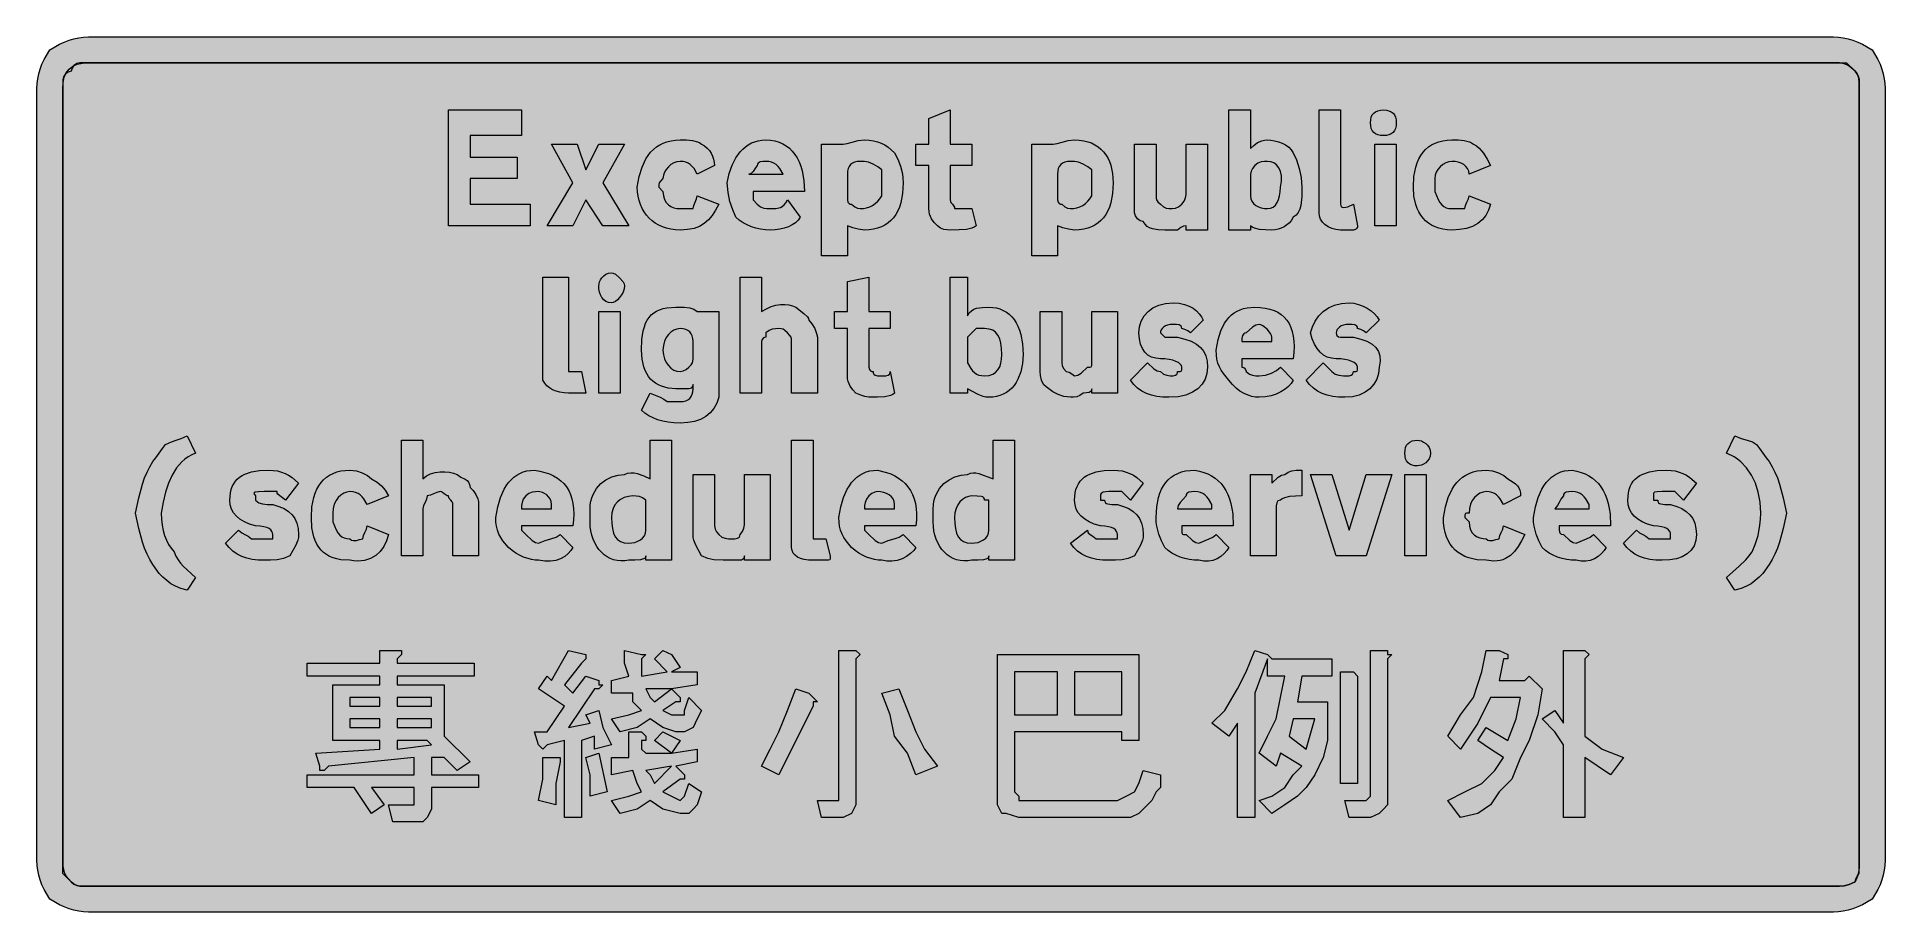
# Model space of a CAD drawing. Header units: metres. Extents: x 25 to 542, y 13 to 258.
import ezdxf

# ---------------------------------------------------------------- set-up
doc = ezdxf.new("R2010")
doc.units = ezdxf.units.M
doc.layers.add('FILL_BLACK_000000', color=7, linetype='Continuous', true_color=0x000000)
doc.layers.add('FILL_WHITE_FFFFFF', color=7, linetype='Continuous', true_color=0xffffff)

msp = doc.modelspace()

# ---------------------------------------------------------------- hatches: boundary and pattern name
at = {"layer": 'FILL_BLACK_000000', "true_color": 0x000000}
h = msp.add_hatch(color=7, dxfattribs=at)
h.dxf.hatch_style = 1
h.paths.add_polyline_path([(530.31, 258.01), (531.66, 257.73), (533.01, 257.34), (534.36, 256.83), (535.71, 256.21), (538.41, 254.64), (539.98, 251.94), (540.6, 250.59), (541.11, 249.24), (541.5, 247.89), (541.78, 246.54), (541.95, 245.19), (542.01, 243.84), (542.01, 27.84), (541.95, 26.49), (541.78, 25.14), (541.5, 23.79), (541.11, 22.44), (540.6, 21.09), (539.98, 19.74), (538.41, 17.04), (535.71, 15.46), (534.36, 14.85), (533.01, 14.34), (531.66, 13.95), (530.31, 13.66), (528.96, 13.5), (527.61, 13.44), (39.21, 13.44), (37.86, 13.5), (36.51, 13.66), (35.16, 13.95), (33.81, 14.34), (32.46, 14.85), (31.11, 15.46), (28.41, 17.04), (26.83, 19.74), (26.22, 21.09), (25.71, 22.44), (25.32, 23.79), (25.03, 25.14), (24.87, 26.49), (24.81, 27.84), (24.81, 243.84), (24.87, 245.19), (25.03, 246.54), (25.32, 247.89), (25.71, 249.24), (26.22, 250.59), (26.83, 251.94), (28.41, 254.64), (31.11, 256.21), (32.46, 256.83), (33.81, 257.34), (35.16, 257.73), (36.51, 258.01), (37.86, 258.18), (39.21, 258.24), (527.61, 258.24), (528.96, 258.18), (530.31, 258.01)])
h.paths.add_polyline_path([(36.81, 251.04), (35.93, 250.83), (35.16, 250.29), (34.62, 249.52), (34.41, 248.64), (33.53, 248.43), (32.76, 247.89), (32.22, 247.12), (32.01, 246.24), (32.01, 243.84), (32.01, 27.84), (32.05, 26.23), (32.31, 24.84), (32.6, 24.16), (33.02, 23.45), (34.41, 21.84), (35.16, 21.24), (35.93, 20.83), (36.81, 20.64), (39.21, 20.64), (527.61, 20.64), (529.22, 20.66), (530.61, 20.79), (532, 21.15), (533.61, 21.84), (533.8, 22.72), (534.21, 23.49), (534.81, 24.24), (534.81, 27.84), (534.81, 243.84), (534.79, 245.43), (534.66, 246.69), (534.3, 247.72), (533.61, 248.64), (532, 250.03), (531.29, 250.45), (530.61, 250.74), (529.22, 251), (527.61, 251.04), (39.21, 251.04), (36.81, 251.04)], flags=16)
h = msp.add_hatch(color=7, dxfattribs=at)
h.dxf.hatch_style = 1
h.paths.add_polyline_path([(146.01, 211.44), (162.81, 211.44), (162.81, 205.44), (140.01, 205.44), (140.01, 237.84), (160.41, 237.84), (160.41, 230.64), (146.01, 230.64), (146.01, 224.64), (159.21, 224.64), (159.21, 218.64), (146.01, 218.64), (146.01, 211.44)])
h = msp.add_hatch(color=7, dxfattribs=at)
h.dxf.hatch_style = 1
h.paths.add_polyline_path([(286.41, 228.24), (286.41, 222.24), (280.41, 222.24), (280.41, 212.64), (280.46, 212.24), (280.6, 211.93), (281.01, 211.44), (281.42, 210.95), (281.56, 210.64), (281.61, 210.24), (282.81, 210.24), (285.21, 210.24), (286.41, 210.24), (287.61, 205.44), (287.1, 205.04), (286.48, 204.75), (284.91, 204.39), (282.88, 204.26), (280.41, 204.24), (279.51, 204.26), (278.61, 204.39), (277.71, 204.75), (276.81, 205.44), (275.93, 206.36), (275.16, 207.39), (274.62, 208.65), (274.46, 209.39), (274.41, 210.24), (274.41, 222.24), (270.81, 222.24), (270.81, 228.24), (274.41, 228.24), (274.41, 235.44), (280.41, 237.84), (280.41, 228.24), (286.41, 228.24)])
h = msp.add_hatch(color=7, dxfattribs=at)
h.dxf.hatch_style = 1
h.paths.add_polyline_path([(366.96, 204.39), (365.52, 204.75), (364.91, 205.04), (364.41, 205.44), (364.41, 204.24), (358.41, 204.24), (358.41, 237.84), (364.41, 237.84), (364.41, 227.04), (365.33, 227.92), (366.36, 228.69), (367.62, 229.23), (368.36, 229.39), (369.21, 229.44), (370.16, 229.38), (371.18, 229.21), (372.23, 228.93), (373.26, 228.54), (374.24, 228.03), (375.12, 227.41), (375.85, 226.68), (376.41, 225.84), (377.29, 223.83), (378.06, 221.49), (378.6, 218.92), (378.81, 216.24), (378.77, 213.58), (378.51, 211.14), (378.22, 210.08), (377.8, 209.15), (377.2, 208.4), (376.41, 207.84), (375.91, 207), (375.3, 206.27), (374.62, 205.65), (373.86, 205.14), (373.05, 204.75), (372.19, 204.46), (371.31, 204.3), (370.41, 204.24), (368.63, 204.26), (366.96, 204.39)])
h.paths.add_polyline_path([(370.78, 210.67), (371.4, 211.19), (371.91, 211.89), (372.3, 212.76), (372.58, 213.78), (372.75, 214.95), (372.81, 216.24), (373.1, 217.93), (373.09, 219.39), (372.83, 220.63), (372.36, 221.64), (371.72, 222.43), (370.95, 222.99), (370.1, 223.33), (369.21, 223.44), (368.31, 223.42), (367.41, 223.29), (366.51, 222.93), (365.61, 222.24), (365.01, 221.49), (364.6, 220.72), (364.41, 219.84), (364.41, 213.84), (364.52, 213), (364.82, 212.26), (365.3, 211.65), (365.91, 211.14), (366.64, 210.75), (367.45, 210.46), (368.31, 210.3), (369.21, 210.24), (370.05, 210.35), (370.78, 210.67)], flags=16)
h = msp.add_hatch(color=7, dxfattribs=at)
h.dxf.hatch_style = 1
h.paths.add_polyline_path([(389.61, 212.64), (389.61, 211.44), (389.67, 211.05), (389.83, 210.76), (390.12, 210.6), (390.51, 210.54), (391.63, 210.76), (393.21, 211.44), (394.41, 205.44), (394.36, 205.04), (394.22, 204.75), (393.81, 204.39), (393.21, 204.24), (389.61, 204.24), (388.32, 204.35), (387.15, 204.65), (386.13, 205.13), (385.26, 205.74), (384.56, 206.47), (384.04, 207.28), (383.72, 208.14), (383.61, 209.04), (383.61, 210.24), (383.61, 237.84), (389.61, 237.84), (389.61, 212.64)])
h = msp.add_hatch(color=7, dxfattribs=at)
h.dxf.hatch_style = 1
h.paths.add_polyline_path([(405.15, 233.4), (404.98, 232.67), (404.7, 232.05), (404.31, 231.54), (403.8, 231.15), (403.18, 230.87), (402.45, 230.7), (401.61, 230.64), (400.77, 230.7), (400.03, 230.87), (399.42, 231.15), (398.91, 231.54), (398.52, 232.05), (398.23, 232.67), (398.07, 233.4), (398.01, 234.24), (398.07, 235.08), (398.23, 235.81), (398.52, 236.43), (398.91, 236.94), (399.42, 237.33), (400.03, 237.62), (400.77, 237.78), (401.61, 237.84), (402.45, 237.78), (403.18, 237.62), (403.8, 237.33), (404.31, 236.94), (404.7, 236.43), (404.98, 235.81), (405.15, 235.08), (405.21, 234.24), (405.15, 233.4)])
h = msp.add_hatch(color=7, dxfattribs=at)
h.dxf.hatch_style = 1
h.paths.add_polyline_path([(189.21, 228.24), (183.21, 217.44), (190.41, 205.44), (183.21, 205.44), (178.41, 212.64), (174.81, 205.44), (167.61, 205.44), (174.81, 217.44), (168.81, 228.24), (176.01, 228.24), (178.41, 221.04), (182.01, 228.24), (189.21, 228.24)])
h = msp.add_hatch(color=7, dxfattribs=at)
h.dxf.hatch_style = 1
h.paths.add_polyline_path([(206.59, 229.42), (208.26, 229.29), (209.7, 228.93), (210.31, 228.64), (210.81, 228.24), (211.65, 227.74), (212.38, 227.13), (213, 226.45), (213.51, 225.69), (213.9, 224.88), (214.18, 224.02), (214.35, 223.14), (214.41, 222.24), (209.61, 219.84), (208.69, 221.41), (208.2, 222.03), (207.66, 222.54), (207.07, 222.93), (206.4, 223.21), (205.66, 223.38), (204.81, 223.44), (203.91, 223.33), (203.05, 223.03), (202.24, 222.55), (201.51, 221.94), (200.9, 221.21), (200.42, 220.4), (200.12, 219.54), (200.01, 218.64), (199.32, 217.93), (198.96, 217.44), (198.83, 216.95), (198.81, 216.24), (200.01, 215.04), (200.12, 213.8), (200.42, 212.77), (200.9, 211.94), (201.51, 211.29), (202.24, 210.81), (203.05, 210.48), (203.91, 210.3), (204.81, 210.24), (208.41, 210.24), (208.6, 211.14), (209.01, 212.04), (209.42, 212.94), (209.61, 213.84), (215.61, 211.44), (214.7, 209.75), (213.75, 208.29), (212.72, 207.05), (211.56, 206.04), (210.23, 205.25), (208.69, 204.69), (206.9, 204.35), (204.81, 204.24), (203.49, 204.3), (202.23, 204.46), (201.03, 204.73), (199.9, 205.1), (198.84, 205.57), (197.85, 206.14), (196.94, 206.8), (196.11, 207.54), (195.37, 208.37), (194.71, 209.28), (194.14, 210.27), (193.67, 211.33), (193.3, 212.46), (193.03, 213.66), (192.87, 214.92), (192.81, 216.24), (193.37, 219.22), (194.18, 221.85), (195.24, 224.11), (195.86, 225.1), (196.56, 225.99), (197.33, 226.78), (198.17, 227.48), (199.08, 228.07), (200.07, 228.56), (201.13, 228.94), (202.28, 229.22), (203.5, 229.38), (204.81, 229.44), (206.59, 229.42)])
h = msp.add_hatch(color=7, dxfattribs=at)
h.dxf.hatch_style = 1
h.paths.add_polyline_path([(225.21, 212.64), (226.41, 211.44), (227.31, 210.75), (228.21, 210.39), (229.11, 210.26), (230.01, 210.24), (231.6, 210.28), (232.86, 210.54), (233.4, 210.83), (233.89, 211.25), (234.36, 211.85), (234.81, 212.64), (238.41, 207.84), (237.85, 207), (237.1, 206.27), (236.17, 205.65), (235.11, 205.14), (233.93, 204.75), (232.67, 204.46), (231.36, 204.3), (230.01, 204.24), (228.66, 204.3), (227.33, 204.46), (226.02, 204.75), (224.76, 205.14), (223.55, 205.65), (222.42, 206.27), (221.36, 207), (220.41, 207.84), (219.53, 209.85), (218.76, 212.19), (218.22, 214.76), (218.01, 217.44), (218.57, 220.02), (219.36, 222.35), (220.37, 224.4), (221.61, 226.14), (222.31, 226.88), (223.07, 227.54), (223.89, 228.11), (224.76, 228.58), (225.69, 228.95), (226.67, 229.22), (227.71, 229.38), (228.81, 229.44), (230.12, 229.37), (231.34, 229.17), (232.48, 228.83), (233.53, 228.37), (234.51, 227.79), (235.39, 227.1), (236.19, 226.3), (236.91, 225.39), (237.54, 224.39), (238.09, 223.29), (238.56, 222.1), (238.93, 220.83), (239.44, 218.07), (239.61, 215.04), (225.21, 215.04), (225.21, 212.64)])
h.paths.add_polyline_path([(232.69, 221.41), (232.2, 222.03), (231.66, 222.54), (231.07, 222.93), (230.4, 223.21), (229.66, 223.38), (228.81, 223.44), (227.93, 223.42), (227.16, 223.29), (226.62, 222.93), (226.46, 222.64), (226.41, 222.24), (225.7, 221.36), (225.21, 220.59), (224.72, 220.05), (224.41, 219.89), (224.01, 219.84), (233.61, 219.84), (232.69, 221.41)], flags=16)
h = msp.add_hatch(color=7, dxfattribs=at)
h.dxf.hatch_style = 1
h.paths.add_polyline_path([(266.53, 211.83), (266.16, 210.66), (265.69, 209.57), (265.14, 208.58), (264.51, 207.69), (263.79, 206.9), (262.99, 206.2), (262.11, 205.61), (261.13, 205.12), (260.08, 204.74), (258.94, 204.46), (257.72, 204.3), (256.41, 204.24), (254.65, 204.43), (253.11, 204.84), (251.61, 205.44), (251.61, 197.04), (244.41, 197.04), (244.41, 228.24), (250.41, 228.24), (251.52, 228.43), (252.96, 228.84), (254.63, 229.25), (256.41, 229.44), (257.71, 229.38), (258.9, 229.21), (260.02, 228.93), (261.06, 228.54), (262.05, 228.03), (262.99, 227.41), (264.81, 225.84), (265.69, 224.02), (266.46, 222.09), (267, 219.93), (267.16, 218.74), (267.21, 217.44), (267.04, 214.46), (266.53, 211.83)])
h.paths.add_polyline_path([(256.99, 210.46), (257.85, 210.75), (258.66, 211.14), (259.42, 211.65), (260.1, 212.26), (260.71, 213), (261.21, 213.84), (261.21, 215.04), (261.21, 219.84), (261.21, 221.04), (260.12, 221.92), (258.81, 222.69), (257.5, 223.23), (256.41, 223.44), (255.21, 223.44), (254.37, 223.38), (253.63, 223.21), (253.02, 222.93), (252.51, 222.54), (252.12, 222.03), (251.83, 221.41), (251.67, 220.68), (251.61, 219.84), (251.61, 213.84), (251.61, 212.64), (251.76, 212.04), (252.12, 211.63), (252.41, 211.49), (252.81, 211.44), (253.69, 210.75), (254.46, 210.39), (255.21, 210.24), (256.11, 210.3), (256.99, 210.46)], flags=16)
h = msp.add_hatch(color=7, dxfattribs=at)
h.dxf.hatch_style = 1
h.paths.add_polyline_path([(325.33, 211.83), (324.96, 210.66), (324.49, 209.57), (323.94, 208.58), (323.31, 207.69), (322.59, 206.9), (321.79, 206.2), (320.91, 205.61), (319.93, 205.12), (318.88, 204.74), (317.74, 204.46), (316.52, 204.3), (315.21, 204.24), (313.45, 204.43), (311.91, 204.84), (310.41, 205.44), (310.41, 197.04), (303.21, 197.04), (303.21, 228.24), (309.21, 228.24), (310.32, 228.43), (311.76, 228.84), (313.43, 229.25), (315.21, 229.44), (316.52, 229.38), (317.74, 229.22), (318.88, 228.95), (319.93, 228.58), (320.91, 228.11), (321.79, 227.54), (322.59, 226.88), (323.31, 226.14), (323.94, 225.31), (324.49, 224.4), (324.96, 223.41), (325.33, 222.35), (325.84, 220.02), (326.01, 217.44), (325.84, 214.46), (325.33, 211.83)])
h.paths.add_polyline_path([(315.79, 210.46), (316.65, 210.75), (317.46, 211.14), (318.22, 211.65), (318.9, 212.26), (319.51, 213), (320.01, 213.84), (320.01, 215.04), (320.01, 219.84), (320.01, 221.04), (318.92, 221.92), (317.61, 222.69), (316.3, 223.23), (315.21, 223.44), (314.01, 223.44), (313.17, 223.38), (312.43, 223.21), (311.82, 222.93), (311.31, 222.54), (310.92, 222.03), (310.63, 221.41), (310.47, 220.68), (310.41, 219.84), (310.41, 213.84), (310.41, 212.64), (310.56, 212.04), (310.92, 211.63), (311.21, 211.49), (311.61, 211.44), (312.49, 210.75), (313.26, 210.39), (314.01, 210.24), (314.91, 210.3), (315.79, 210.46)], flags=16)
h = msp.add_hatch(color=7, dxfattribs=at)
h.dxf.hatch_style = 1
h.paths.add_polyline_path([(352.41, 228.24), (352.41, 204.24), (346.41, 204.24), (346.41, 205.44), (345.66, 205.29), (344.89, 204.93), (344.01, 204.24), (340.41, 204.24), (338.63, 204.28), (336.96, 204.54), (336.2, 204.83), (335.52, 205.25), (334.91, 205.85), (334.41, 206.64), (333.53, 206.85), (332.76, 207.39), (332.22, 208.16), (332.01, 209.04), (332.01, 211.44), (332.01, 228.24), (338.01, 228.24), (338.01, 213.84), (338.03, 213.13), (338.16, 212.64), (338.52, 212.15), (339.21, 211.44), (340.09, 210.75), (340.86, 210.39), (341.61, 210.24), (342.51, 210.26), (343.41, 210.39), (344.31, 210.75), (345.21, 211.44), (345.9, 212.34), (346.26, 213.24), (346.39, 214.14), (346.41, 215.04), (346.41, 228.24), (352.41, 228.24)])
h = msp.add_hatch(color=7, dxfattribs=at)
h.dxf.hatch_style = 1
h.paths.add_polyline_path([(399.21, 205.44), (399.21, 228.24), (405.21, 228.24), (405.21, 205.44), (399.21, 205.44)])
h = msp.add_hatch(color=7, dxfattribs=at)
h.dxf.hatch_style = 1
h.paths.add_polyline_path([(422.59, 229.42), (424.26, 229.29), (425.7, 228.93), (426.31, 228.64), (426.81, 228.24), (427.66, 227.74), (428.4, 227.13), (429.66, 225.69), (430.69, 224.02), (431.61, 222.24), (425.61, 219.84), (425.5, 220.68), (425.2, 221.41), (424.72, 222.03), (424.11, 222.54), (423.38, 222.93), (422.57, 223.21), (421.71, 223.38), (420.81, 223.44), (419.91, 223.33), (419.05, 223.03), (418.24, 222.55), (417.51, 221.94), (416.9, 221.21), (416.42, 220.4), (416.12, 219.54), (416.01, 218.64), (416.01, 216.24), (416.01, 215.04), (416.93, 212.77), (417.42, 211.94), (417.96, 211.29), (418.55, 210.81), (419.22, 210.48), (419.96, 210.3), (420.81, 210.24), (424.41, 210.24), (424.6, 211.14), (425.01, 212.04), (425.42, 212.94), (425.61, 213.84), (431.61, 211.44), (431.05, 209.75), (430.26, 208.29), (429.25, 207.05), (428.01, 206.04), (426.55, 205.25), (424.86, 204.69), (422.95, 204.35), (420.81, 204.24), (419.5, 204.3), (418.28, 204.46), (417.14, 204.73), (416.08, 205.1), (415.11, 205.57), (414.23, 206.14), (413.43, 206.8), (412.71, 207.54), (412.08, 208.37), (411.53, 209.28), (411.06, 210.27), (410.68, 211.33), (410.18, 213.66), (410.01, 216.24), (410.18, 219.22), (410.68, 221.85), (411.06, 223.02), (411.53, 224.11), (412.08, 225.1), (412.71, 225.99), (413.43, 226.78), (414.23, 227.48), (415.11, 228.07), (416.08, 228.56), (417.14, 228.94), (418.28, 229.22), (419.5, 229.38), (420.81, 229.44), (422.59, 229.42)])
h = msp.add_hatch(color=7, dxfattribs=at)
h.dxf.hatch_style = 1
h.paths.add_polyline_path([(189.1, 187.74), (188.82, 186.88), (188.39, 186.07), (187.86, 185.34), (187.28, 184.73), (186.68, 184.25), (186.11, 183.95), (185.61, 183.84), (184.77, 183.95), (184.03, 184.25), (183.42, 184.73), (182.91, 185.34), (182.52, 186.07), (182.23, 186.88), (182.07, 187.74), (182.01, 188.64), (182.23, 189.71), (182.52, 190.31), (182.91, 190.89), (183.42, 191.42), (184.03, 191.85), (184.77, 192.13), (185.61, 192.24), (186.11, 192.13), (186.68, 191.85), (187.86, 190.89), (188.82, 189.71), (189.1, 189.14), (189.21, 188.64), (189.1, 187.74)])
h = msp.add_hatch(color=7, dxfattribs=at)
h.dxf.hatch_style = 1
h.paths.add_polyline_path([(173.61, 165.84), (173.61, 164.64), (177.21, 164.64), (178.41, 158.64), (177.21, 158.64), (176.01, 158.64), (173.61, 158.64), (172.32, 158.7), (171.13, 158.87), (170.07, 159.15), (169.11, 159.54), (168.27, 160.05), (167.53, 160.67), (166.92, 161.4), (166.41, 162.24), (166.41, 163.44), (166.41, 191.04), (173.61, 191.04), (173.61, 165.84)])
h = msp.add_hatch(color=7, dxfattribs=at)
h.dxf.hatch_style = 1
h.paths.add_polyline_path([(228.96, 182.23), (230.29, 182.81), (231.6, 183.19), (232.86, 183.39), (234.07, 183.42), (235.2, 183.3), (236.26, 183.03), (237.21, 182.64), (239.46, 180.84), (240.42, 179.94), (240.7, 179.49), (240.81, 179.04), (241.69, 177.95), (242.46, 176.64), (243, 175.33), (243.21, 174.24), (243.21, 158.64), (236.01, 158.64), (236.01, 173.04), (235.99, 173.75), (235.86, 174.24), (235.5, 174.73), (234.81, 175.44), (234.1, 176.13), (233.61, 176.49), (233.12, 176.62), (232.41, 176.64), (231.51, 176.62), (230.61, 176.49), (229.71, 176.13), (228.81, 175.44), (228.81, 174.24), (228.41, 174.19), (228.12, 174.05), (227.76, 173.64), (227.61, 173.04), (227.61, 158.64), (221.61, 158.64), (221.61, 191.04), (227.61, 191.04), (227.61, 181.44), (228.96, 182.23)])
h = msp.add_hatch(color=7, dxfattribs=at)
h.dxf.hatch_style = 1
h.paths.add_polyline_path([(263.61, 181.44), (263.61, 176.64), (257.61, 176.64), (257.61, 165.84), (257.76, 165.24), (258.12, 164.83), (258.41, 164.69), (258.81, 164.64), (258.86, 164.24), (259, 163.95), (259.41, 163.59), (260.01, 163.44), (262.41, 163.44), (263.01, 163.59), (263.42, 163.95), (263.56, 164.24), (263.61, 164.64), (264.81, 158.64), (264.3, 158.24), (263.68, 157.95), (262.11, 157.59), (260.08, 157.46), (257.61, 157.44), (256.54, 157.63), (255.36, 158.04), (254.01, 158.64), (253.13, 159.56), (252.36, 160.59), (251.82, 161.85), (251.66, 162.59), (251.61, 163.44), (251.61, 176.64), (248.01, 176.64), (248.01, 181.44), (251.61, 181.44), (251.61, 189.84), (257.61, 191.04), (257.61, 181.44), (263.61, 181.44)])
h = msp.add_hatch(color=7, dxfattribs=at)
h.dxf.hatch_style = 1
h.paths.add_polyline_path([(289.6, 157.65), (288.21, 158.19), (285.21, 159.84), (285.21, 158.64), (280.41, 158.64), (280.41, 191.04), (285.21, 191.04), (285.21, 180.24), (285.71, 181.03), (286.32, 181.63), (287, 182.05), (287.76, 182.34), (289.43, 182.6), (291.21, 182.64), (292.31, 182.58), (293.35, 182.42), (294.32, 182.14), (295.24, 181.76), (296.1, 181.27), (296.88, 180.68), (297.61, 179.98), (298.26, 179.19), (298.84, 178.3), (299.35, 177.31), (299.79, 176.22), (300.15, 175.05), (300.64, 172.42), (300.81, 169.44), (300.64, 166.86), (300.15, 164.53), (299.35, 162.48), (298.84, 161.57), (298.26, 160.74), (297.61, 160), (296.88, 159.34), (296.1, 158.77), (295.24, 158.3), (294.32, 157.93), (293.35, 157.66), (292.31, 157.5), (291.21, 157.44), (290.36, 157.49), (289.6, 157.65)])
h.paths.add_polyline_path([(292.28, 163.87), (293.11, 164.39), (293.76, 165.09), (294.24, 165.96), (294.57, 166.98), (294.75, 168.15), (294.81, 169.44), (294.75, 171.13), (294.57, 172.59), (294.24, 173.83), (293.76, 174.84), (293.11, 175.63), (292.28, 176.19), (291.25, 176.53), (290.01, 176.64), (287.61, 176.64), (285.21, 174.24), (285.21, 167.04), (286.13, 165.46), (286.62, 164.85), (287.16, 164.34), (287.75, 163.95), (288.42, 163.66), (289.16, 163.5), (290.01, 163.44), (291.25, 163.55), (292.28, 163.87)], flags=16)
h = msp.add_hatch(color=7, dxfattribs=at)
h.dxf.hatch_style = 1
h.paths.add_polyline_path([(182.01, 158.64), (182.01, 181.44), (188.01, 181.44), (188.01, 158.64), (182.01, 158.64)])
h = msp.add_hatch(color=7, dxfattribs=at)
h.dxf.hatch_style = 1
h.paths.add_polyline_path([(214.26, 154.29), (213.25, 153.05), (212.01, 152.04), (210.55, 151.25), (208.86, 150.69), (206.95, 150.35), (204.81, 150.24), (203.07, 150.3), (201.43, 150.46), (199.92, 150.75), (198.51, 151.14), (197.22, 151.65), (196.03, 152.26), (194.97, 153), (194.01, 153.84), (196.41, 158.64), (199.26, 157.44), (200.29, 156.95), (201.21, 156.24), (204.81, 156.24), (205.65, 156.3), (206.38, 156.46), (207, 156.75), (207.51, 157.14), (207.9, 157.65), (208.18, 158.27), (208.35, 159), (208.41, 159.84), (208.41, 161.04), (208.26, 160.44), (207.9, 160.03), (207.61, 159.89), (207.21, 159.84), (203.61, 159.84), (201.47, 160.01), (199.58, 160.52), (198.72, 160.89), (197.94, 161.36), (197.21, 161.91), (196.56, 162.54), (195.98, 163.26), (195.47, 164.06), (195.03, 164.94), (194.67, 165.92), (194.18, 168.11), (194.01, 170.64), (194.13, 173.57), (194.5, 176.06), (194.79, 177.15), (195.15, 178.13), (195.59, 179.01), (196.11, 179.79), (196.72, 180.47), (197.41, 181.06), (198.19, 181.55), (199.07, 181.95), (200.05, 182.25), (201.13, 182.47), (203.61, 182.64), (205.9, 182.62), (207.51, 182.49), (208.67, 182.13), (209.61, 181.44), (215.61, 181.44), (215.61, 157.44), (215.05, 155.75), (214.26, 154.29)])
h.paths.add_polyline_path([(208.18, 174.62), (207.9, 175.23), (207.51, 175.74), (207, 176.13), (206.38, 176.41), (205.65, 176.58), (204.81, 176.64), (203.91, 176.53), (203.05, 176.21), (202.24, 175.69), (201.51, 174.99), (200.9, 174.12), (200.42, 173.1), (200.12, 171.93), (200.01, 170.64), (200.12, 169.35), (200.42, 168.18), (200.9, 167.16), (201.51, 166.29), (202.24, 165.59), (203.05, 165.07), (203.91, 164.75), (204.81, 164.64), (205.69, 164.83), (206.46, 165.24), (207.21, 165.84), (207.9, 166.55), (208.26, 167.04), (208.39, 167.53), (208.41, 168.24), (208.41, 173.04), (208.35, 173.88), (208.18, 174.62)], flags=16)
h = msp.add_hatch(color=7, dxfattribs=at)
h.dxf.hatch_style = 1
h.paths.add_polyline_path([(327.21, 181.44), (327.21, 158.64), (320.01, 158.64), (320.01, 159.84), (319.96, 159.44), (319.8, 159.15), (319.26, 158.79), (318.49, 158.66), (317.61, 158.64), (316.71, 157.95), (315.81, 157.59), (314.91, 157.46), (314.01, 157.44), (312.23, 157.65), (310.56, 158.19), (309.12, 158.96), (308.01, 159.84), (307.22, 160.34), (306.62, 160.93), (306.2, 161.57), (305.91, 162.24), (305.65, 163.55), (305.61, 164.64), (305.61, 181.44), (311.61, 181.44), (311.61, 167.04), (311.76, 166.29), (312.12, 165.52), (312.81, 164.64), (313.69, 164.45), (314.46, 164.04), (315.21, 163.44), (316.11, 163.65), (317.01, 164.19), (318.81, 165.84), (319.5, 165.86), (319.86, 165.99), (319.99, 166.35), (320.01, 167.04), (320.01, 168.24), (320.01, 181.44), (327.21, 181.44)])
h = msp.add_hatch(color=7, dxfattribs=at)
h.dxf.hatch_style = 1
h.paths.add_polyline_path([(352.24, 164.1), (351.73, 162.5), (350.89, 161.07), (349.71, 159.84), (348.19, 158.83), (346.33, 158.08), (344.14, 157.6), (341.61, 157.44), (339.87, 157.5), (338.23, 157.68), (336.72, 158.01), (335.31, 158.49), (334.02, 159.14), (332.83, 159.97), (331.77, 161), (330.81, 162.24), (335.61, 167.04), (337.41, 165.39), (338.31, 164.85), (339.21, 164.64), (340.11, 163.95), (341.01, 163.59), (341.91, 163.46), (342.81, 163.44), (343.41, 163.59), (343.82, 163.95), (343.96, 164.24), (344.01, 164.64), (344.7, 164.66), (345.06, 164.79), (345.19, 165.15), (345.21, 165.84), (345.1, 166.29), (344.78, 166.72), (344.26, 167.13), (343.56, 167.49), (342.69, 167.8), (341.67, 168.03), (340.5, 168.19), (339.21, 168.24), (337.92, 168.35), (336.75, 168.69), (335.73, 169.25), (334.86, 170.04), (334.16, 171.05), (333.64, 172.29), (333.32, 173.75), (333.21, 175.44), (333.38, 177.18), (333.87, 178.78), (334.67, 180.21), (335.76, 181.44), (337.14, 182.45), (338.78, 183.2), (340.67, 183.68), (342.81, 183.84), (344.5, 183.73), (345.98, 183.43), (347.26, 182.95), (348.36, 182.34), (349.29, 181.61), (350.07, 180.8), (350.7, 179.94), (351.21, 179.04), (347.61, 175.44), (346.86, 176.04), (346.09, 176.45), (345.21, 176.64), (345.16, 177.04), (345, 177.33), (344.46, 177.69), (343.69, 177.82), (342.81, 177.84), (341.97, 177.79), (341.23, 177.63), (340.62, 177.4), (340.11, 177.09), (339.72, 176.73), (339.44, 176.32), (339.27, 175.89), (339.21, 175.44), (340.41, 174.24), (344.01, 174.24), (346.09, 173.73), (347.85, 173.1), (349.3, 172.32), (350.46, 171.39), (351.33, 170.29), (351.94, 169.01), (352.3, 167.53), (352.41, 165.84), (352.24, 164.1)])
h = msp.add_hatch(color=7, dxfattribs=at)
h.dxf.hatch_style = 1
h.paths.add_polyline_path([(362.01, 165.84), (362.41, 165.79), (362.7, 165.65), (363.06, 165.24), (363.21, 164.64), (364.11, 163.95), (365.01, 163.59), (365.91, 163.46), (366.81, 163.44), (368.59, 163.65), (370.26, 164.19), (371.7, 164.96), (372.81, 165.84), (376.41, 162.24), (375.85, 161.34), (375.08, 160.48), (374.11, 159.67), (372.96, 158.94), (371.64, 158.33), (370.17, 157.85), (368.55, 157.55), (366.81, 157.44), (365.86, 157.5), (364.82, 157.68), (363.73, 158.01), (362.61, 158.49), (361.49, 159.14), (360.4, 159.97), (359.36, 161), (358.41, 162.24), (356.83, 164.06), (356.22, 165), (355.71, 165.99), (355.32, 167.03), (355.03, 168.15), (354.87, 169.34), (354.81, 170.64), (355.37, 173.57), (356.16, 176.06), (357.17, 178.13), (357.76, 179.01), (358.41, 179.79), (359.11, 180.47), (359.87, 181.06), (360.69, 181.55), (361.56, 181.95), (362.49, 182.25), (363.47, 182.47), (365.61, 182.64), (367.13, 182.58), (368.53, 182.41), (369.83, 182.13), (371.01, 181.74), (372.08, 181.23), (373.03, 180.61), (373.88, 179.88), (374.61, 179.04), (375.23, 178.08), (375.73, 177.01), (376.13, 175.83), (376.41, 174.54), (376.58, 173.13), (376.63, 171.61), (376.58, 169.98), (376.41, 168.24), (362.01, 168.24), (362.01, 165.84)])
h.paths.add_polyline_path([(370.41, 174.24), (370.3, 174.74), (370.02, 175.31), (369.06, 176.49), (367.88, 177.45), (367.31, 177.73), (366.81, 177.84), (365.91, 177.63), (365.01, 177.09), (363.21, 175.44), (362.81, 175.39), (362.52, 175.23), (362.16, 174.69), (362.03, 173.92), (362.01, 173.04), (370.41, 173.04), (370.41, 174.24)], flags=16)
h = msp.add_hatch(color=7, dxfattribs=at)
h.dxf.hatch_style = 1
h.paths.add_polyline_path([(400.24, 164.1), (399.75, 162.5), (398.95, 161.07), (397.86, 159.84), (396.48, 158.83), (394.84, 158.08), (392.95, 157.6), (390.81, 157.44), (389.07, 157.5), (387.43, 157.68), (385.92, 158.01), (384.51, 158.49), (383.22, 159.14), (382.03, 159.97), (380.97, 161), (380.01, 162.24), (384.81, 167.04), (387.21, 164.64), (388.13, 163.95), (389.16, 163.59), (390.42, 163.46), (392.01, 163.44), (392.61, 163.59), (393.02, 163.95), (393.16, 164.24), (393.21, 164.64), (393.9, 164.66), (394.26, 164.79), (394.39, 165.15), (394.41, 165.84), (394.3, 166.29), (393.98, 166.72), (393.46, 167.13), (392.76, 167.49), (391.89, 167.8), (390.87, 168.03), (389.7, 168.19), (388.41, 168.24), (387.12, 168.35), (385.93, 168.69), (384.87, 169.25), (383.91, 170.04), (383.07, 171.05), (382.33, 172.29), (381.72, 173.75), (381.21, 175.44), (381.77, 177.18), (382.56, 178.78), (383.57, 180.21), (384.81, 181.44), (386.27, 182.45), (387.96, 183.2), (389.87, 183.68), (392.01, 183.84), (393.36, 183.73), (394.67, 183.43), (395.93, 182.95), (397.11, 182.34), (398.17, 181.61), (399.1, 180.8), (399.85, 179.94), (400.41, 179.04), (396.81, 175.44), (396.06, 176.04), (395.29, 176.45), (394.41, 176.64), (394.36, 177.04), (394.2, 177.33), (393.66, 177.69), (392.89, 177.82), (392.01, 177.84), (391.17, 177.79), (390.43, 177.63), (389.82, 177.4), (389.31, 177.09), (388.92, 176.73), (388.63, 176.32), (388.47, 175.89), (388.41, 175.44), (388.46, 175.04), (388.6, 174.75), (389.01, 174.39), (389.61, 174.24), (393.21, 174.24), (395.29, 173.73), (397.03, 173.1), (398.44, 172.32), (399.51, 171.39), (400.24, 170.29), (400.63, 169.01), (400.69, 167.53), (400.41, 165.84), (400.24, 164.1)])
h = msp.add_hatch(color=7, dxfattribs=at)
h.dxf.hatch_style = 1
h.paths.add_polyline_path([(59.67, 123.3), (59.83, 121.66), (60.12, 120.15), (60.51, 118.74), (61.02, 117.45), (61.63, 116.26), (62.37, 115.2), (63.21, 114.24), (63.71, 113), (64.32, 111.93), (65, 111.01), (65.76, 110.19), (69.21, 107.04), (66.81, 103.44), (65.12, 103.95), (63.62, 104.56), (62.3, 105.3), (61.11, 106.14), (60.04, 107.1), (59.05, 108.17), (57.21, 110.64), (56.36, 112.05), (55.62, 113.57), (54.95, 115.2), (54.36, 116.94), (53.33, 120.76), (52.41, 125.04), (53.33, 129.31), (54.36, 133.14), (54.95, 134.88), (55.62, 136.51), (56.36, 138.03), (57.21, 139.44), (58.11, 140.53), (59.01, 141.84), (59.91, 143.15), (60.81, 144.24), (62.42, 144.95), (63.81, 145.44), (65.2, 145.93), (66.81, 146.64), (69.21, 141.84), (68.13, 141.35), (67.12, 140.77), (66.2, 140.12), (65.35, 139.38), (64.57, 138.57), (63.85, 137.68), (62.61, 135.69), (61.59, 133.41), (60.77, 130.87), (60.12, 128.08), (59.61, 125.04), (59.67, 123.3)])
h = msp.add_hatch(color=7, dxfattribs=at)
h.dxf.hatch_style = 1
h.paths.add_polyline_path([(133.81, 135.43), (134.98, 136.01), (136.27, 136.39), (137.61, 136.59), (138.95, 136.62), (140.23, 136.5), (141.41, 136.23), (142.41, 135.84), (143.48, 135.11), (144.66, 134.49), (145.19, 134.12), (145.62, 133.65), (145.9, 133.03), (146.01, 132.24), (146.89, 131.32), (147.66, 130.29), (148.2, 129.03), (148.36, 128.29), (148.41, 127.44), (148.41, 113.04), (141.21, 113.04), (141.21, 126.24), (141.21, 127.44), (141.16, 127.84), (141.02, 128.15), (140.61, 128.64), (140.2, 129.13), (140.06, 129.44), (140.01, 129.84), (139.61, 129.89), (139.3, 130.03), (138.81, 130.44), (138.32, 130.85), (138.01, 130.99), (137.61, 131.04), (136.71, 130.85), (135.81, 130.44), (134.91, 130.03), (134.01, 129.84), (133.82, 128.94), (133.41, 128.04), (133, 127.14), (132.81, 126.24), (132.81, 113.04), (126.81, 113.04), (126.81, 145.44), (132.81, 145.44), (132.81, 134.64), (133.81, 135.43)])
h = msp.add_hatch(color=7, dxfattribs=at)
h.dxf.hatch_style = 1
h.paths.add_polyline_path([(194.8, 112.35), (194.32, 112.13), (193.71, 111.99), (192.17, 111.86), (190.41, 111.84), (189.3, 111.68), (188.22, 111.66), (187.19, 111.77), (186.19, 112.01), (185.25, 112.36), (184.36, 112.83), (183.53, 113.41), (182.76, 114.09), (182.06, 114.87), (181.45, 115.74), (180.91, 116.7), (180.45, 117.75), (180.09, 118.87), (179.83, 120.06), (179.67, 121.32), (179.61, 122.64), (179.61, 123.84), (179.61, 126.24), (179.67, 127.34), (179.83, 128.38), (180.08, 129.35), (180.43, 130.27), (181.38, 131.91), (182.61, 133.29), (184.06, 134.38), (185.68, 135.18), (187.42, 135.67), (189.21, 135.84), (190.11, 136.18), (191.01, 136.33), (191.91, 136.3), (192.81, 136.14), (194.61, 135.5), (196.41, 134.64), (196.41, 145.44), (202.41, 145.44), (202.41, 111.84), (195.21, 111.84), (195.21, 113.04), (195.1, 112.64), (194.8, 112.35)])
h.paths.add_polyline_path([(195.21, 127.44), (195.21, 128.64), (194.31, 129.33), (193.41, 129.69), (192.51, 129.82), (191.61, 129.84), (190.32, 129.73), (189.15, 129.41), (188.13, 128.89), (187.26, 128.19), (186.56, 127.32), (186.04, 126.3), (185.72, 125.13), (185.61, 123.84), (185.67, 122.15), (185.85, 120.69), (186.18, 119.45), (186.66, 118.44), (187.31, 117.65), (188.14, 117.09), (189.17, 116.75), (190.41, 116.64), (191.31, 116.7), (192.17, 116.86), (192.98, 117.15), (193.71, 117.54), (194.32, 118.05), (194.8, 118.66), (195.1, 119.4), (195.21, 120.24), (195.21, 126.24), (195.21, 127.44)], flags=16)
h = msp.add_hatch(color=7, dxfattribs=at)
h.dxf.hatch_style = 1
h.paths.add_polyline_path([(242.01, 119.04), (242.01, 117.84), (245.61, 117.84), (246.81, 113.04), (246.79, 112.35), (246.66, 111.99), (246.3, 111.86), (245.61, 111.84), (242.01, 111.84), (240.72, 111.9), (239.55, 112.07), (238.53, 112.35), (237.66, 112.74), (236.96, 113.25), (236.44, 113.87), (236.12, 114.6), (236.01, 115.44), (236.01, 116.64), (236.01, 117.84), (236.01, 145.44), (242.01, 145.44), (242.01, 119.04)])
h = msp.add_hatch(color=7, dxfattribs=at)
h.dxf.hatch_style = 1
h.paths.add_polyline_path([(290.8, 112.35), (290.32, 112.13), (289.71, 111.99), (288.17, 111.86), (286.41, 111.84), (285.3, 111.68), (284.22, 111.66), (283.19, 111.77), (282.19, 112.01), (281.25, 112.36), (280.36, 112.83), (279.53, 113.41), (278.76, 114.09), (278.06, 114.87), (277.45, 115.74), (276.91, 116.7), (276.45, 117.75), (276.09, 118.87), (275.83, 120.06), (275.67, 121.32), (275.61, 122.64), (275.61, 123.84), (275.61, 126.24), (275.67, 127.34), (275.83, 128.38), (276.08, 129.35), (276.43, 130.27), (277.38, 131.91), (278.61, 133.29), (280.06, 134.38), (281.68, 135.18), (283.42, 135.67), (285.21, 135.84), (286.06, 136.18), (286.84, 136.33), (287.59, 136.3), (288.36, 136.14), (292.41, 134.64), (292.41, 145.44), (298.41, 145.44), (298.41, 111.84), (291.21, 111.84), (291.21, 113.04), (291.1, 112.64), (290.8, 112.35)])
h.paths.add_polyline_path([(291.21, 127.44), (291.21, 128.64), (290.01, 128.64), (289.95, 129.04), (289.78, 129.33), (289.5, 129.55), (289.11, 129.69), (287.98, 129.82), (286.41, 129.84), (285.51, 129.73), (284.65, 129.41), (283.84, 128.89), (283.11, 128.19), (282.5, 127.32), (282.02, 126.3), (281.72, 125.13), (281.61, 123.84), (281.67, 122.15), (281.85, 120.69), (282.18, 119.45), (282.66, 118.44), (283.31, 117.65), (284.14, 117.09), (285.17, 116.75), (286.41, 116.64), (287.31, 116.7), (288.17, 116.86), (288.98, 117.15), (289.71, 117.54), (290.32, 118.05), (290.8, 118.66), (291.1, 119.4), (291.21, 120.24), (291.21, 126.24), (291.21, 127.44)], flags=16)
h = msp.add_hatch(color=7, dxfattribs=at)
h.dxf.hatch_style = 1
h.paths.add_polyline_path([(414.7, 141), (414.42, 140.26), (413.99, 139.65), (413.46, 139.14), (412.88, 138.75), (412.28, 138.46), (411.21, 138.24), (410.37, 138.3), (409.63, 138.46), (409.02, 138.75), (408.51, 139.14), (408.12, 139.65), (407.83, 140.26), (407.67, 141), (407.61, 141.84), (407.67, 142.68), (407.83, 143.42), (408.12, 144.03), (408.51, 144.54), (409.02, 144.93), (409.63, 145.22), (410.37, 145.38), (411.21, 145.44), (412.28, 145.22), (412.88, 144.93), (413.46, 144.54), (413.99, 144.03), (414.42, 143.42), (414.7, 142.68), (414.81, 141.84), (414.7, 141)])
h = msp.add_hatch(color=7, dxfattribs=at)
h.dxf.hatch_style = 1
h.paths.add_polyline_path([(507.04, 128.08), (506.55, 130.87), (505.75, 133.41), (504.66, 135.69), (503.28, 137.68), (501.64, 139.38), (500.72, 140.12), (499.75, 140.77), (497.61, 141.84), (500.01, 146.64), (501.79, 145.93), (503.46, 145.44), (504.9, 144.95), (505.51, 144.64), (506.01, 144.24), (506.91, 143.15), (507.81, 141.84), (508.71, 140.53), (509.61, 139.44), (510.46, 138.03), (511.2, 136.51), (511.87, 134.88), (512.46, 133.14), (513.49, 129.31), (514.41, 125.04), (513.49, 120.76), (512.46, 116.94), (511.87, 115.2), (511.2, 113.57), (510.46, 112.05), (509.61, 110.64), (507.77, 108.17), (506.78, 107.1), (505.71, 106.14), (504.52, 105.3), (503.2, 104.56), (501.7, 103.95), (500.01, 103.44), (497.61, 107.04), (501.21, 110.19), (503.01, 111.93), (503.91, 113), (504.81, 114.24), (505.69, 116.26), (506.46, 118.74), (507, 121.66), (507.16, 123.3), (507.21, 125.04), (507.04, 128.08)])
h = msp.add_hatch(color=7, dxfattribs=at)
h.dxf.hatch_style = 1
h.paths.add_polyline_path([(97.96, 118.19), (97.8, 117.43), (97.26, 116.04), (95.61, 113.04), (93.81, 112.35), (92.01, 111.99), (90.21, 111.86), (88.41, 111.84), (86.67, 111.9), (85.03, 112.08), (83.52, 112.41), (82.11, 112.89), (80.82, 113.54), (79.63, 114.37), (78.57, 115.4), (77.61, 116.64), (81.21, 120.24), (82.11, 119.53), (83.01, 119.04), (83.91, 118.55), (84.81, 117.84), (88.41, 117.84), (90.81, 117.84), (90.81, 119.04), (90.75, 119.49), (90.57, 119.92), (90.24, 120.33), (89.76, 120.69), (89.11, 121), (88.28, 121.23), (87.25, 121.39), (86.01, 121.44), (84.32, 121.95), (82.86, 122.56), (81.62, 123.3), (80.61, 124.14), (79.82, 125.1), (79.26, 126.17), (78.92, 127.35), (78.81, 128.64), (78.98, 130.72), (79.19, 131.64), (79.48, 132.48), (79.86, 133.25), (80.33, 133.93), (80.88, 134.55), (81.51, 135.09), (82.23, 135.56), (83.03, 135.96), (84.88, 136.57), (87.08, 136.93), (89.61, 137.04), (90.91, 136.98), (92.1, 136.82), (93.22, 136.53), (94.26, 136.14), (95.25, 135.63), (96.19, 135.01), (98.01, 133.44), (94.41, 128.64), (93.53, 129.35), (92.76, 129.84), (92.22, 130.33), (92.06, 130.64), (92.01, 131.04), (88.41, 131.04), (86.85, 131.02), (85.86, 130.89), (85.61, 130.75), (85.54, 130.53), (85.67, 130.24), (86.01, 129.84), (86.01, 128.64), (86.93, 127.95), (87.96, 127.59), (89.22, 127.46), (90.81, 127.44), (92.5, 126.93), (93.96, 126.3), (95.2, 125.52), (96.21, 124.59), (97, 123.49), (97.56, 122.21), (97.9, 120.73), (98.01, 119.04), (97.96, 118.19)])
h = msp.add_hatch(color=7, dxfattribs=at)
h.dxf.hatch_style = 1
h.paths.add_polyline_path([(114.19, 136.83), (115.86, 136.29), (117.3, 135.52), (118.41, 134.64), (120, 133.72), (121.26, 132.69), (122.29, 131.43), (123.21, 129.84), (117.21, 127.44), (116.29, 129.02), (115.8, 129.63), (115.26, 130.14), (114.67, 130.53), (114, 130.82), (113.26, 130.98), (112.41, 131.04), (111.51, 130.93), (110.65, 130.61), (109.84, 130.09), (109.11, 129.39), (108.5, 128.52), (108.02, 127.5), (107.72, 126.33), (107.61, 125.04), (107.61, 123.84), (107.61, 122.64), (108.53, 120.37), (109.02, 119.54), (109.56, 118.89), (110.15, 118.41), (110.82, 118.08), (111.56, 117.9), (112.41, 117.84), (112.86, 117.5), (113.31, 117.33), (114.21, 117.39), (115.11, 117.67), (116.01, 117.84), (116.2, 118.74), (116.61, 119.64), (117.02, 120.54), (117.21, 121.44), (123.21, 119.04), (122.65, 117.3), (121.86, 115.72), (120.85, 114.34), (119.61, 113.19), (118.15, 112.33), (116.46, 111.78), (115.53, 111.65), (114.55, 111.61), (113.51, 111.67), (112.41, 111.84), (109.88, 112.01), (108.74, 112.23), (107.68, 112.53), (106.71, 112.93), (105.83, 113.42), (105.03, 114.01), (104.31, 114.69), (103.68, 115.47), (103.13, 116.35), (102.66, 117.33), (102.28, 118.42), (101.99, 119.61), (101.78, 120.91), (101.61, 123.84), (101.78, 126.82), (102.28, 129.45), (102.66, 130.62), (103.13, 131.71), (103.68, 132.7), (104.31, 133.59), (105.03, 134.38), (105.83, 135.08), (106.71, 135.67), (107.68, 136.16), (108.74, 136.54), (109.88, 136.82), (111.1, 136.98), (112.41, 137.04), (114.19, 136.83)])
h = msp.add_hatch(color=7, dxfattribs=at)
h.dxf.hatch_style = 1
h.paths.add_polyline_path([(160.41, 120.24), (161.61, 119.04), (163.41, 117.39), (164.31, 116.85), (165.21, 116.64), (166.99, 117.35), (168.66, 117.84), (170.1, 118.33), (170.71, 118.64), (171.21, 119.04), (174.81, 115.44), (174.25, 114.55), (173.48, 113.7), (172.51, 112.93), (171.36, 112.29), (170.04, 111.82), (168.57, 111.56), (166.95, 111.55), (165.21, 111.84), (164.26, 111.9), (163.22, 112.07), (161.01, 112.74), (159.89, 113.25), (158.8, 113.87), (157.76, 114.6), (156.81, 115.44), (155.23, 117.26), (154.62, 118.2), (154.11, 119.19), (153.72, 120.23), (153.43, 121.35), (153.27, 122.54), (153.21, 123.84), (153.77, 126.82), (154.56, 129.45), (155.57, 131.71), (156.16, 132.7), (156.81, 133.59), (157.51, 134.38), (158.27, 135.08), (159.09, 135.67), (159.96, 136.16), (160.89, 136.54), (161.87, 136.82), (162.91, 136.98), (164.01, 137.04), (165.53, 136.77), (166.93, 136.42), (168.23, 135.98), (169.41, 135.45), (170.48, 134.82), (171.43, 134.11), (172.28, 133.3), (173.01, 132.39), (173.63, 131.38), (174.13, 130.28), (174.53, 129.07), (174.81, 127.76), (174.98, 126.34), (175.03, 124.82), (174.98, 123.18), (174.81, 121.44), (160.41, 121.44), (160.41, 120.24)])
h.paths.add_polyline_path([(168.81, 127.44), (168.7, 128.28), (168.42, 129.02), (167.99, 129.63), (167.46, 130.14), (166.88, 130.53), (166.28, 130.82), (165.21, 131.04), (164.31, 131.02), (163.41, 130.89), (162.51, 130.53), (161.61, 129.84), (160.92, 128.94), (160.56, 128.04), (160.43, 127.14), (160.41, 126.24), (168.81, 126.24), (168.81, 127.44)], flags=16)
h = msp.add_hatch(color=7, dxfattribs=at)
h.dxf.hatch_style = 1
h.paths.add_polyline_path([(230.01, 135.84), (230.01, 111.84), (222.81, 111.84), (222.81, 113.04), (222.66, 112.44), (222.3, 112.03), (222.01, 111.89), (221.61, 111.84), (216.81, 111.84), (214.26, 111.99), (212.59, 112.35), (210.81, 113.04), (209.16, 116.04), (208.62, 117.43), (208.46, 118.19), (208.41, 119.04), (208.41, 135.84), (214.41, 135.84), (214.41, 121.44), (214.6, 120.56), (215.01, 119.79), (215.61, 119.04), (216.51, 118.35), (217.41, 117.99), (218.31, 117.86), (219.21, 117.84), (220.09, 117.86), (220.86, 117.99), (221.4, 118.35), (221.56, 118.64), (221.61, 119.04), (222.3, 119.94), (222.66, 120.84), (222.79, 121.74), (222.81, 122.64), (222.81, 135.84), (230.01, 135.84)])
h = msp.add_hatch(color=7, dxfattribs=at)
h.dxf.hatch_style = 1
h.paths.add_polyline_path([(256.41, 120.24), (257.61, 119.04), (259.41, 117.39), (260.31, 116.85), (261.21, 116.64), (262.99, 117.35), (264.66, 117.84), (266.1, 118.33), (266.71, 118.64), (267.21, 119.04), (270.81, 115.44), (270.2, 114.55), (269.31, 113.7), (268.19, 112.93), (266.91, 112.29), (265.51, 111.82), (264.06, 111.56), (262.61, 111.55), (261.21, 111.84), (260.26, 111.9), (259.22, 112.07), (257.01, 112.74), (255.89, 113.25), (254.8, 113.87), (253.76, 114.6), (252.81, 115.44), (251.23, 117.26), (250.62, 118.2), (250.11, 119.19), (249.72, 120.23), (249.44, 121.35), (249.27, 122.54), (249.21, 123.84), (249.77, 126.82), (250.56, 129.45), (251.57, 131.71), (252.16, 132.7), (252.81, 133.59), (253.51, 134.38), (254.27, 135.08), (255.09, 135.67), (255.96, 136.16), (256.89, 136.54), (257.87, 136.82), (258.91, 136.98), (260.01, 137.04), (262.59, 136.42), (263.78, 135.98), (264.9, 135.45), (265.95, 134.82), (266.91, 134.11), (267.78, 133.3), (268.56, 132.39), (269.24, 131.38), (269.82, 130.28), (270.29, 129.07), (270.64, 127.76), (270.88, 126.34), (270.99, 124.82), (270.97, 123.18), (270.81, 121.44), (256.41, 121.44), (256.41, 120.24)])
h.paths.add_polyline_path([(264.81, 127.44), (264.7, 128.28), (264.4, 129.02), (263.92, 129.63), (263.31, 130.14), (262.58, 130.53), (261.77, 130.82), (260.91, 130.98), (260.01, 131.04), (259.26, 130.89), (258.49, 130.53), (257.61, 129.84), (256.92, 128.94), (256.56, 128.04), (256.43, 127.14), (256.41, 126.24), (264.81, 126.24), (264.81, 127.44)], flags=16)
h = msp.add_hatch(color=7, dxfattribs=at)
h.dxf.hatch_style = 1
h.paths.add_polyline_path([(334.36, 118.19), (334.2, 117.43), (333.66, 116.04), (332.01, 113.04), (330.21, 112.35), (328.41, 111.99), (326.61, 111.86), (324.81, 111.84), (323.07, 111.9), (321.43, 112.08), (319.92, 112.41), (318.51, 112.89), (317.22, 113.54), (316.03, 114.37), (314.97, 115.4), (314.01, 116.64), (318.81, 120.24), (318.86, 119.84), (319.02, 119.53), (319.56, 119.04), (320.33, 118.55), (321.21, 117.84), (324.81, 117.84), (327.21, 117.84), (327.21, 119.04), (327.15, 119.49), (326.97, 119.92), (326.64, 120.33), (326.16, 120.69), (325.51, 121), (324.68, 121.23), (323.65, 121.39), (322.41, 121.44), (320.72, 121.95), (319.26, 122.56), (318.02, 123.3), (317.01, 124.14), (316.22, 125.1), (315.66, 126.17), (315.32, 127.35), (315.21, 128.64), (315.38, 130.72), (315.59, 131.64), (315.88, 132.48), (316.26, 133.25), (316.73, 133.93), (317.28, 134.55), (317.91, 135.09), (318.63, 135.56), (319.43, 135.96), (321.28, 136.57), (323.48, 136.93), (326.01, 137.04), (327.31, 136.98), (328.5, 136.82), (329.62, 136.53), (330.66, 136.14), (331.65, 135.63), (332.59, 135.01), (334.41, 133.44), (330.81, 128.64), (328.41, 131.04), (324.81, 131.04), (323.93, 131.02), (323.16, 130.89), (322.62, 130.53), (322.46, 130.24), (322.41, 129.84), (322.41, 128.64), (323.61, 128.64), (323.67, 128.24), (323.83, 127.95), (324.12, 127.73), (324.51, 127.59), (325.64, 127.46), (327.21, 127.44), (328.9, 126.93), (330.36, 126.3), (331.6, 125.52), (332.61, 124.59), (333.4, 123.49), (333.96, 122.21), (334.3, 120.73), (334.41, 119.04), (334.36, 118.19)])
h = msp.add_hatch(color=7, dxfattribs=at)
h.dxf.hatch_style = 1
h.paths.add_polyline_path([(345.21, 120.24), (345.23, 119.55), (345.36, 119.19), (345.72, 119.06), (346.41, 119.04), (348.21, 117.39), (349.11, 116.85), (350.01, 116.64), (352.86, 117.84), (353.89, 118.33), (354.81, 119.04), (358.41, 115.44), (357.85, 114.55), (357.1, 113.7), (356.17, 112.93), (355.11, 112.29), (353.93, 111.82), (352.67, 111.56), (351.36, 111.55), (350.01, 111.84), (348.66, 111.9), (347.33, 112.07), (346.02, 112.35), (344.76, 112.74), (343.55, 113.25), (342.42, 113.87), (341.36, 114.6), (340.41, 115.44), (339.53, 117.26), (338.76, 119.19), (338.22, 121.35), (338.06, 122.54), (338.01, 123.84), (338.18, 126.82), (338.68, 129.45), (339.06, 130.62), (339.53, 131.71), (340.08, 132.7), (340.71, 133.59), (341.43, 134.38), (342.23, 135.08), (343.11, 135.67), (344.08, 136.16), (345.14, 136.54), (346.28, 136.82), (347.5, 136.98), (348.81, 137.04), (350.12, 136.77), (351.34, 136.42), (352.48, 135.98), (353.53, 135.45), (354.51, 134.82), (355.39, 134.11), (356.19, 133.3), (356.91, 132.39), (357.54, 131.38), (358.09, 130.28), (358.56, 129.07), (358.93, 127.76), (359.23, 126.34), (359.44, 124.82), (359.61, 121.44), (345.21, 121.44), (345.21, 120.24)])
h.paths.add_polyline_path([(353.61, 127.44), (352.69, 129.02), (352.2, 129.63), (351.66, 130.14), (351.07, 130.53), (350.4, 130.82), (349.66, 130.98), (348.81, 131.04), (347.93, 131.02), (347.16, 130.89), (346.62, 130.53), (346.46, 130.24), (346.41, 129.84), (344.76, 128.04), (344.22, 127.14), (344.01, 126.24), (353.61, 126.24), (353.61, 127.44)], flags=16)
h = msp.add_hatch(color=7, dxfattribs=at)
h.dxf.hatch_style = 1
h.paths.add_polyline_path([(364.41, 135.84), (370.41, 135.84), (370.41, 133.44), (372.21, 135.09), (373.11, 135.63), (374.01, 135.84), (374.93, 136.53), (375.96, 136.89), (377.22, 137.02), (378.81, 137.04), (378.81, 129.84), (377.03, 129.82), (375.36, 129.69), (373.92, 129.33), (373.31, 129.04), (372.81, 128.64), (372.41, 128.59), (372.12, 128.43), (371.76, 127.89), (371.63, 127.12), (371.61, 126.24), (371.61, 113.04), (364.41, 113.04), (364.41, 135.84)])
h = msp.add_hatch(color=7, dxfattribs=at)
h.dxf.hatch_style = 1
h.paths.add_polyline_path([(381.21, 135.84), (387.21, 135.84), (392.01, 120.24), (396.81, 135.84), (404.01, 135.84), (396.81, 113.04), (392.01, 113.04), (388.41, 113.04), (381.21, 135.84)])
h = msp.add_hatch(color=7, dxfattribs=at)
h.dxf.hatch_style = 1
h.paths.add_polyline_path([(407.61, 113.04), (407.61, 135.84), (413.61, 135.84), (413.61, 113.04), (407.61, 113.04)])
h = msp.add_hatch(color=7, dxfattribs=at)
h.dxf.hatch_style = 1
h.paths.add_polyline_path([(432.19, 136.83), (433.86, 136.29), (435.3, 135.52), (436.41, 134.64), (437.98, 133.72), (438.6, 133.23), (439.11, 132.69), (439.5, 132.1), (439.78, 131.43), (439.95, 130.69), (440.01, 129.84), (435.21, 127.44), (434.29, 129.02), (433.8, 129.63), (433.26, 130.14), (432.67, 130.53), (432, 130.82), (431.26, 130.98), (430.41, 131.04), (429.51, 130.93), (428.65, 130.61), (427.84, 130.09), (427.11, 129.39), (426.5, 128.52), (426.02, 127.5), (425.72, 126.33), (425.61, 125.04), (424.92, 125.02), (424.56, 124.89), (424.43, 124.53), (424.41, 123.84), (425.61, 122.64), (425.72, 121.4), (426.02, 120.37), (426.5, 119.54), (427.11, 118.89), (427.84, 118.41), (428.65, 118.08), (429.51, 117.9), (430.41, 117.84), (430.86, 117.5), (431.31, 117.33), (432.21, 117.39), (433.11, 117.67), (434.01, 117.84), (434.2, 118.74), (434.61, 119.64), (435.02, 120.54), (435.21, 121.44), (441.21, 119.04), (440.3, 117.3), (439.35, 115.72), (438.32, 114.34), (437.16, 113.19), (435.83, 112.33), (435.09, 112.01), (434.29, 111.78), (433.43, 111.65), (432.5, 111.61), (430.41, 111.84), (427.83, 112.01), (426.63, 112.23), (425.5, 112.53), (424.44, 112.93), (423.45, 113.42), (422.54, 114.01), (421.71, 114.69), (420.97, 115.47), (420.31, 116.35), (419.74, 117.33), (419.27, 118.42), (418.9, 119.61), (418.63, 120.91), (418.47, 122.32), (418.41, 123.84), (418.97, 126.82), (419.78, 129.45), (420.84, 131.71), (421.46, 132.7), (422.16, 133.59), (422.93, 134.38), (423.77, 135.08), (424.68, 135.67), (425.67, 136.16), (426.73, 136.54), (427.88, 136.82), (429.1, 136.98), (430.41, 137.04), (432.19, 136.83)])
h = msp.add_hatch(color=7, dxfattribs=at)
h.dxf.hatch_style = 1
h.paths.add_polyline_path([(450.81, 120.24), (450.86, 119.84), (451, 119.55), (451.41, 119.19), (452.01, 119.04), (453.81, 117.39), (454.71, 116.85), (455.61, 116.64), (458.46, 117.84), (459.49, 118.33), (460.41, 119.04), (464.01, 115.44), (463.45, 114.55), (462.7, 113.7), (461.77, 112.93), (460.71, 112.29), (459.53, 111.82), (458.27, 111.56), (456.96, 111.55), (455.61, 111.84), (454.26, 111.9), (452.93, 112.07), (451.62, 112.35), (450.36, 112.74), (449.15, 113.25), (448.02, 113.87), (446.96, 114.6), (446.01, 115.44), (445.13, 117.26), (444.36, 119.19), (443.82, 121.35), (443.66, 122.54), (443.61, 123.84), (444.17, 126.82), (444.96, 129.45), (445.97, 131.71), (446.56, 132.7), (447.21, 133.59), (447.91, 134.38), (448.67, 135.08), (449.49, 135.67), (450.36, 136.16), (451.29, 136.54), (452.27, 136.82), (453.31, 136.98), (454.41, 137.04), (455.72, 136.77), (456.94, 136.42), (458.08, 135.98), (459.13, 135.45), (460.11, 134.82), (460.99, 134.11), (461.79, 133.3), (462.51, 132.39), (463.14, 131.38), (463.69, 130.28), (464.16, 129.07), (464.53, 127.76), (464.83, 126.34), (465.04, 124.82), (465.21, 121.44), (450.81, 121.44), (450.81, 120.24)])
h.paths.add_polyline_path([(459.21, 127.44), (458.29, 129.02), (457.8, 129.63), (457.26, 130.14), (456.67, 130.53), (456, 130.82), (455.26, 130.98), (454.41, 131.04), (453.53, 131.02), (452.76, 130.89), (452.22, 130.53), (452.06, 130.24), (452.01, 129.84), (451.3, 128.94), (450.81, 128.04), (450.32, 127.14), (449.61, 126.24), (459.21, 126.24), (459.21, 127.44)], flags=16)
h = msp.add_hatch(color=7, dxfattribs=at)
h.dxf.hatch_style = 1
h.paths.add_polyline_path([(489.04, 117.35), (488.55, 115.89), (487.75, 114.65), (486.66, 113.64), (485.28, 112.85), (483.64, 112.29), (481.75, 111.95), (479.61, 111.84), (477.87, 111.9), (476.23, 112.08), (474.72, 112.41), (473.31, 112.89), (472.02, 113.54), (470.83, 114.37), (469.77, 115.4), (468.81, 116.64), (472.41, 120.24), (473.31, 119.53), (474.21, 119.04), (475.11, 118.55), (476.01, 117.84), (479.61, 117.84), (482.01, 117.84), (482.01, 119.04), (481.95, 119.49), (481.77, 119.92), (481.44, 120.33), (480.96, 120.69), (480.31, 121), (479.48, 121.23), (478.45, 121.39), (477.21, 121.44), (475.52, 121.95), (474.06, 122.56), (472.82, 123.3), (471.81, 124.14), (471.02, 125.1), (470.46, 126.17), (470.12, 127.35), (470.01, 128.64), (470.18, 130.72), (470.39, 131.64), (470.68, 132.48), (471.06, 133.25), (471.53, 133.93), (472.08, 134.55), (472.71, 135.09), (473.43, 135.56), (474.23, 135.96), (476.08, 136.57), (478.28, 136.93), (480.81, 137.04), (482.11, 136.98), (483.3, 136.82), (484.42, 136.53), (485.46, 136.14), (486.45, 135.63), (487.39, 135.01), (489.21, 133.44), (485.61, 128.64), (483.21, 131.04), (479.61, 131.04), (478.22, 131.02), (477.51, 130.89), (477.34, 130.75), (477.25, 130.53), (477.21, 129.84), (477.21, 128.64), (478.41, 128.64), (478.47, 128.24), (478.63, 127.95), (478.92, 127.73), (479.31, 127.59), (480.43, 127.46), (482.01, 127.44), (483.7, 126.93), (485.16, 126.3), (486.4, 125.52), (487.41, 124.59), (488.2, 123.49), (488.76, 122.21), (489.1, 120.73), (489.21, 119.04), (489.04, 117.35)])
h = msp.add_hatch(color=7, dxfattribs=at)
h.dxf.hatch_style = 1
h.paths.add_polyline_path([(126.81, 85.44), (125.61, 84.24), (125.61, 83.04), (147.21, 83.04), (147.21, 79.44), (125.61, 79.44), (125.61, 77.04), (138.81, 77.04), (138.81, 62.64), (146.01, 55.44), (142.41, 53.04), (138.81, 56.64), (135.21, 56.64), (135.21, 51.84), (148.41, 51.84), (148.41, 48.24), (135.21, 48.24), (135.21, 45.84), (135.21, 42.24), (134.01, 39.84), (132.81, 38.64), (129.21, 38.64), (124.41, 38.64), (123.21, 43.44), (128.01, 43.44), (129.21, 43.44), (130.41, 43.44), (130.41, 44.64), (130.41, 45.84), (130.41, 48.24), (118.41, 48.24), (122.01, 43.44), (118.41, 41.04), (116.01, 44.64), (113.61, 48.24), (100.41, 48.24), (100.41, 51.84), (130.41, 51.84), (130.41, 56.64), (106.41, 54.24), (105.21, 53.04), (104.01, 53.04), (104.01, 54.24), (102.81, 57.84), (120.81, 59.04), (120.81, 61.44), (107.61, 61.44), (107.61, 77.04), (120.81, 77.04), (120.81, 79.44), (100.41, 79.44), (100.41, 83.04), (120.81, 83.04), (120.81, 86.64), (125.61, 86.64), (126.81, 86.64), (126.81, 85.44)])
h.paths.add_polyline_path([(134.01, 61.44), (125.61, 61.44), (125.61, 59.04), (135.21, 60.24), (134.01, 61.44)], flags=16)
h.paths.add_polyline_path([(135.21, 71.04), (135.21, 73.44), (125.61, 73.44), (125.61, 71.04), (135.21, 71.04)], flags=16)
h.paths.add_polyline_path([(125.61, 65.04), (135.21, 65.04), (135.21, 67.44), (125.61, 67.44), (125.61, 65.04)], flags=16)
h.paths.add_polyline_path([(112.41, 73.44), (112.41, 71.04), (120.81, 71.04), (120.81, 73.44), (112.41, 73.44)], flags=16)
h.paths.add_polyline_path([(120.81, 67.44), (112.41, 67.44), (112.41, 65.04), (120.81, 65.04), (120.81, 67.44)], flags=16)
h = msp.add_hatch(color=7, dxfattribs=at)
h.dxf.hatch_style = 1
h.paths.add_polyline_path([(178.41, 85.44), (178.41, 84.24), (177.21, 83.04), (172.41, 77.04), (174.81, 74.64), (178.41, 79.44), (182.01, 78.24), (182.01, 77.04), (183.21, 77.04), (182.01, 75.84), (180.81, 75.84), (173.61, 65.04), (179.61, 66.24), (178.41, 68.64), (182.01, 69.84), (183.21, 65.04), (185.61, 60.24), (180.81, 59.04), (180.81, 62.64), (177.21, 61.44), (177.21, 39.84), (172.41, 39.84), (172.41, 61.44), (167.61, 60.24), (166.41, 59.04), (165.21, 60.24), (164.01, 63.84), (167.61, 63.84), (172.41, 71.04), (165.21, 75.84), (167.61, 79.44), (168.81, 78.24), (173.61, 86.64), (178.41, 85.44)])
h = msp.add_hatch(color=7, dxfattribs=at)
h.dxf.hatch_style = 1
h.paths.add_polyline_path([(204.81, 72.24), (203.61, 72.24), (200.01, 69.84), (202.41, 68.64), (204.81, 68.64), (206.01, 68.64), (206.01, 69.84), (207.21, 73.44), (210.81, 69.84), (209.61, 67.44), (208.41, 65.04), (206.01, 63.84), (203.61, 63.84), (200.01, 65.04), (196.41, 67.44), (192.81, 65.04), (188.01, 63.84), (185.61, 67.44), (190.41, 68.64), (194.01, 69.84), (191.61, 72.24), (191.61, 74.64), (185.61, 74.64), (185.61, 78.24), (190.41, 79.44), (189.21, 83.04), (189.21, 86.64), (194.01, 85.44), (195.21, 85.44), (194.01, 84.24), (194.01, 81.84), (194.01, 79.44), (201.21, 80.64), (197.61, 84.24), (200.01, 86.64), (202.41, 85.44), (204.81, 81.84), (202.41, 80.64), (209.61, 80.64), (209.61, 77.04), (202.41, 75.84), (204.81, 73.44), (204.81, 72.24)])
h.paths.add_polyline_path([(195.21, 75.84), (196.41, 73.44), (197.61, 72.24), (202.41, 75.84), (195.21, 75.84)], flags=16)
h = msp.add_hatch(color=7, dxfattribs=at)
h.dxf.hatch_style = 1
h.paths.add_polyline_path([(254.01, 86.64), (255.21, 85.44), (254.01, 84.24), (254.01, 45.84), (254.01, 43.44), (252.81, 41.04), (250.41, 39.84), (248.01, 39.84), (244.41, 39.84), (243.21, 44.64), (246.81, 44.64), (248.01, 44.64), (249.21, 44.64), (249.21, 45.84), (249.21, 47.04), (249.21, 86.64), (252.81, 86.64), (254.01, 86.64)])
h = msp.add_hatch(color=7, dxfattribs=at)
h.dxf.hatch_style = 1
h.paths.add_polyline_path([(328.41, 61.44), (328.41, 63.84), (298.41, 63.84), (298.41, 48.24), (298.41, 47.04), (299.61, 45.84), (299.61, 44.64), (300.81, 44.64), (327.21, 44.64), (329.61, 45.84), (332.01, 47.04), (333.21, 49.44), (334.41, 53.04), (339.21, 51.84), (339.21, 48.24), (338.01, 47.04), (336.81, 44.64), (335.61, 43.44), (334.41, 42.24), (333.21, 41.04), (330.81, 39.84), (328.41, 39.84), (299.61, 39.84), (296.01, 41.04), (294.81, 41.04), (293.61, 43.44), (293.61, 45.84), (293.61, 85.44), (333.21, 85.44), (333.21, 61.44), (328.41, 61.44)])
h.paths.add_polyline_path([(298.41, 80.64), (298.41, 68.64), (310.41, 68.64), (310.41, 80.64), (298.41, 80.64)], flags=16)
h.paths.add_polyline_path([(328.41, 80.64), (315.21, 80.64), (315.21, 68.64), (328.41, 68.64), (328.41, 80.64)], flags=16)
h = msp.add_hatch(color=7, dxfattribs=at)
h.dxf.hatch_style = 1
h.paths.add_polyline_path([(360.81, 75.84), (363.21, 80.64), (365.61, 86.64), (369.21, 85.44), (370.41, 84.24), (387.21, 84.24), (387.21, 79.44), (378.81, 79.44), (377.61, 72.24), (386.01, 72.24), (386.01, 66.24), (386.01, 61.44), (384.81, 56.64), (382.41, 51.84), (380.01, 48.24), (377.61, 45.84), (374.01, 43.44), (370.41, 41.04), (366.81, 44.64), (370.41, 45.84), (374.01, 48.24), (376.41, 51.84), (378.81, 54.24), (372.81, 57.84), (371.61, 54.24), (366.81, 57.84), (369.21, 62.64), (371.61, 67.44), (372.81, 73.44), (374.01, 79.44), (369.21, 79.44), (369.21, 84.24), (365.61, 74.64), (365.61, 39.84), (360.81, 39.84), (360.81, 66.24), (358.41, 62.64), (353.61, 66.24), (357.21, 69.84), (360.81, 75.84)])
h.paths.add_polyline_path([(380.01, 59.04), (382.41, 67.44), (376.41, 67.44), (375.21, 62.64), (380.01, 59.04)], flags=16)
h = msp.add_hatch(color=7, dxfattribs=at)
h.dxf.hatch_style = 1
h.paths.add_polyline_path([(402.81, 86.64), (402.81, 85.44), (404.01, 85.44), (402.81, 84.24), (402.81, 45.84), (402.81, 43.44), (401.61, 42.24), (400.41, 41.04), (398.01, 39.84), (392.01, 39.84), (390.81, 44.64), (395.61, 44.64), (396.81, 44.64), (398.01, 45.84), (398.01, 48.24), (398.01, 86.64), (402.81, 86.64)])
h = msp.add_hatch(color=7, dxfattribs=at)
h.dxf.hatch_style = 1
h.paths.add_polyline_path([(436.41, 85.44), (436.41, 84.24), (435.21, 84.24), (434.01, 78.24), (441.21, 78.24), (442.41, 79.44), (446.01, 75.84), (444.81, 68.64), (442.41, 61.44), (440.01, 56.64), (437.61, 50.64), (434.01, 47.04), (431.61, 43.44), (428.01, 41.04), (423.21, 39.84), (419.61, 44.64), (424.41, 47.04), (429.21, 49.44), (432.81, 53.04), (435.21, 56.64), (431.61, 59.04), (428.01, 61.44), (430.41, 65.04), (436.41, 61.44), (438.81, 67.44), (440.01, 73.44), (431.61, 73.44), (428.01, 66.24), (423.21, 59.04), (419.61, 62.64), (423.21, 68.64), (426.81, 73.44), (429.21, 80.64), (430.41, 86.64), (434.01, 86.64), (436.41, 85.44)])
h = msp.add_hatch(color=7, dxfattribs=at)
h.dxf.hatch_style = 1
h.paths.add_polyline_path([(458.01, 86.64), (459.21, 85.44), (458.01, 84.24), (458.01, 62.64), (462.81, 59.04), (468.81, 56.64), (465.21, 51.84), (458.01, 56.64), (458.01, 39.84), (452.01, 39.84), (452.01, 60.24), (449.61, 63.84), (446.01, 67.44), (449.61, 69.84), (452.01, 66.24), (452.01, 86.64), (455.61, 86.64), (458.01, 86.64)])
h = msp.add_hatch(color=7, dxfattribs=at)
h.dxf.hatch_style = 1
h.paths.add_polyline_path([(393.21, 80.64), (394.41, 79.44), (394.41, 78.24), (394.41, 49.44), (389.61, 49.44), (389.61, 80.64), (393.21, 80.64)])
h = msp.add_hatch(color=7, dxfattribs=at)
h.dxf.hatch_style = 1
h.paths.add_polyline_path([(230.01, 59.04), (232.41, 63.84), (234.81, 69.84), (237.21, 75.84), (240.81, 74.64), (242.01, 73.44), (243.21, 72.24), (242.01, 72.24), (242.01, 71.04), (237.21, 61.44), (232.41, 51.84), (227.61, 54.24), (230.01, 59.04)])
h = msp.add_hatch(color=7, dxfattribs=at)
h.dxf.hatch_style = 1
h.paths.add_polyline_path([(268.41, 57.84), (264.81, 62.64), (263.61, 68.64), (261.21, 74.64), (266.01, 75.84), (268.41, 69.84), (270.81, 63.84), (273.21, 59.04), (276.81, 54.24), (270.81, 51.84), (268.41, 57.84)])
h = msp.add_hatch(color=7, dxfattribs=at)
h.dxf.hatch_style = 1
h.paths.add_polyline_path([(206.01, 51.84), (206.01, 50.64), (204.81, 50.64), (200.01, 47.04), (202.41, 45.84), (204.81, 44.64), (206.01, 45.84), (207.21, 49.44), (210.81, 47.04), (209.61, 43.44), (208.41, 42.24), (207.21, 41.04), (204.81, 41.04), (200.01, 42.24), (196.41, 44.64), (192.81, 42.24), (188.01, 41.04), (185.61, 44.64), (190.41, 45.84), (194.01, 47.04), (192.81, 49.44), (191.61, 53.04), (185.61, 51.84), (185.61, 56.64), (190.41, 56.64), (190.41, 60.24), (190.41, 63.84), (194.01, 63.84), (195.21, 62.64), (195.21, 61.44), (194.01, 61.44), (194.01, 59.04), (195.21, 57.84), (202.41, 57.84), (209.61, 59.04), (209.61, 55.44), (203.61, 54.24), (206.01, 51.84)])
h.paths.add_polyline_path([(197.61, 49.44), (202.41, 54.24), (195.21, 53.04), (196.41, 51.84), (197.61, 49.44)], flags=16)
h = msp.add_hatch(color=7, dxfattribs=at)
h.dxf.hatch_style = 1
h.paths.add_polyline_path([(202.41, 57.84), (197.61, 61.44), (200.01, 63.84), (204.81, 61.44), (202.41, 57.84)])
h = msp.add_hatch(color=7, dxfattribs=at)
h.dxf.hatch_style = 1
h.paths.add_polyline_path([(184.41, 47.04), (179.61, 45.84), (179.61, 51.84), (178.41, 56.64), (182.01, 57.84), (184.41, 47.04)])
h = msp.add_hatch(color=7, dxfattribs=at)
h.dxf.hatch_style = 1
h.paths.add_polyline_path([(171.21, 56.64), (171.21, 55.44), (170.01, 49.44), (170.01, 43.44), (165.21, 44.64), (166.41, 50.64), (166.41, 56.64), (170.01, 56.64), (171.21, 56.64)])
at = {"layer": 'FILL_WHITE_FFFFFF', "true_color": 0xffffff}
h = msp.add_hatch(color=7, dxfattribs=at)
h.dxf.hatch_style = 1
h.paths.add_polyline_path([(527.61, 251.04), (531.21, 251.04), (533.61, 248.64), (534.21, 247.89), (534.62, 247.12), (534.81, 246.24), (534.81, 243.84), (534.81, 27.84), (534.79, 26.23), (534.66, 24.84), (534.3, 23.45), (533.61, 21.84), (532, 21.15), (530.61, 20.79), (529.22, 20.66), (527.61, 20.64), (39.21, 20.64), (37.62, 20.66), (36.36, 20.79), (35.33, 21.15), (34.41, 21.84), (32.01, 24.24), (32.01, 27.84), (32.01, 243.84), (32.12, 245.53), (32.46, 246.99), (33.02, 248.23), (33.81, 249.24), (34.82, 250.03), (36.06, 250.59), (37.52, 250.93), (39.21, 251.04), (527.61, 251.04)])

# ---------------------------------------------------------------- linework, layer by layer
at = {"layer": 'FILL_BLACK_000000', "lineweight": 0, "true_color": 0x000000}
for points in [[(530.31, 258.01), (531.66, 257.73), (533.01, 257.34), (534.36, 256.83), (535.71, 256.21), (538.41, 254.64), (539.98, 251.94), (540.6, 250.59), (541.11, 249.24), (541.5, 247.89), (541.78, 246.54), (541.95, 245.19), (542.01, 243.84), (542.01, 27.84), (541.95, 26.49), (541.78, 25.14), (541.5, 23.79), (541.11, 22.44), (540.6, 21.09), (539.98, 19.74), (538.41, 17.04), (535.71, 15.46), (534.36, 14.85), (533.01, 14.34), (531.66, 13.95), (530.31, 13.66), (528.96, 13.5), (527.61, 13.44), (39.21, 13.44), (37.86, 13.5), (36.51, 13.66), (35.16, 13.95), (33.81, 14.34), (32.46, 14.85), (31.11, 15.46), (28.41, 17.04), (26.83, 19.74), (26.22, 21.09), (25.71, 22.44), (25.32, 23.79), (25.03, 25.14), (24.87, 26.49), (24.81, 27.84), (24.81, 243.84), (24.87, 245.19), (25.03, 246.54), (25.32, 247.89), (25.71, 249.24), (26.22, 250.59), (26.83, 251.94), (28.41, 254.64), (31.11, 256.21), (32.46, 256.83), (33.81, 257.34), (35.16, 257.73), (36.51, 258.01), (37.86, 258.18), (39.21, 258.24), (527.61, 258.24), (528.96, 258.18)], [(36.81, 251.04), (35.93, 250.83), (35.16, 250.29), (34.62, 249.52), (34.41, 248.64), (33.53, 248.43), (32.76, 247.89), (32.22, 247.12), (32.01, 246.24), (32.01, 243.84), (32.01, 27.84), (32.05, 26.23), (32.31, 24.84), (32.6, 24.16), (33.02, 23.45), (34.41, 21.84), (35.16, 21.24), (35.93, 20.83), (36.81, 20.64), (39.21, 20.64), (527.61, 20.64), (529.22, 20.66), (530.61, 20.79), (532, 21.15), (533.61, 21.84), (533.8, 22.72), (534.21, 23.49), (534.81, 24.24), (534.81, 27.84), (534.81, 243.84), (534.79, 245.43), (534.66, 246.69), (534.3, 247.72), (533.61, 248.64), (532, 250.03), (531.29, 250.45), (530.61, 250.74), (529.22, 251), (527.61, 251.04), (39.21, 251.04)], [(146.01, 211.44), (162.81, 211.44), (162.81, 205.44), (140.01, 205.44), (140.01, 237.84), (160.41, 237.84), (160.41, 230.64), (146.01, 230.64), (146.01, 224.64), (159.21, 224.64), (159.21, 218.64), (146.01, 218.64)], [(286.41, 228.24), (286.41, 222.24), (280.41, 222.24), (280.41, 212.64), (280.46, 212.24), (280.6, 211.93), (281.01, 211.44), (281.42, 210.95), (281.56, 210.64), (281.61, 210.24), (282.81, 210.24), (285.21, 210.24), (286.41, 210.24), (287.61, 205.44), (287.1, 205.04), (286.48, 204.75), (284.91, 204.39), (282.88, 204.26), (280.41, 204.24), (279.51, 204.26), (278.61, 204.39), (277.71, 204.75), (276.81, 205.44), (275.93, 206.36), (275.16, 207.39), (274.62, 208.65), (274.46, 209.39), (274.41, 210.24), (274.41, 222.24), (270.81, 222.24), (270.81, 228.24), (274.41, 228.24), (274.41, 235.44), (280.41, 237.84), (280.41, 228.24)], [(366.96, 204.39), (365.52, 204.75), (364.91, 205.04), (364.41, 205.44), (364.41, 204.24), (358.41, 204.24), (358.41, 237.84), (364.41, 237.84), (364.41, 227.04), (365.33, 227.92), (366.36, 228.69), (367.62, 229.23), (368.36, 229.39), (369.21, 229.44), (370.16, 229.38), (371.18, 229.21), (372.23, 228.93), (373.26, 228.54), (374.24, 228.03), (375.12, 227.41), (375.85, 226.68), (376.41, 225.84), (377.29, 223.83), (378.06, 221.49), (378.6, 218.92), (378.81, 216.24), (378.77, 213.58), (378.51, 211.14), (378.22, 210.08), (377.8, 209.15), (377.2, 208.4), (376.41, 207.84), (375.91, 207), (375.3, 206.27), (374.62, 205.65), (373.86, 205.14), (373.05, 204.75), (372.19, 204.46), (371.31, 204.3), (370.41, 204.24), (368.63, 204.26)], [(389.61, 212.64), (389.61, 211.44), (389.67, 211.05), (389.83, 210.76), (390.12, 210.6), (390.51, 210.54), (391.63, 210.76), (393.21, 211.44), (394.41, 205.44), (394.36, 205.04), (394.22, 204.75), (393.81, 204.39), (393.21, 204.24), (389.61, 204.24), (388.32, 204.35), (387.15, 204.65), (386.13, 205.13), (385.26, 205.74), (384.56, 206.47), (384.04, 207.28), (383.72, 208.14), (383.61, 209.04), (383.61, 210.24), (383.61, 237.84), (389.61, 237.84)], [(405.15, 233.4), (404.98, 232.67), (404.7, 232.05), (404.31, 231.54), (403.8, 231.15), (403.18, 230.87), (402.45, 230.7), (401.61, 230.64), (400.77, 230.7), (400.03, 230.87), (399.42, 231.15), (398.91, 231.54), (398.52, 232.05), (398.23, 232.67), (398.07, 233.4), (398.01, 234.24), (398.07, 235.08), (398.23, 235.81), (398.52, 236.43), (398.91, 236.94), (399.42, 237.33), (400.03, 237.62), (400.77, 237.78), (401.61, 237.84), (402.45, 237.78), (403.18, 237.62), (403.8, 237.33), (404.31, 236.94), (404.7, 236.43), (404.98, 235.81), (405.15, 235.08), (405.21, 234.24)], [(189.21, 228.24), (183.21, 217.44), (190.41, 205.44), (183.21, 205.44), (178.41, 212.64), (174.81, 205.44), (167.61, 205.44), (174.81, 217.44), (168.81, 228.24), (176.01, 228.24), (178.41, 221.04), (182.01, 228.24)], [(206.59, 229.42), (208.26, 229.29), (209.7, 228.93), (210.31, 228.64), (210.81, 228.24), (211.65, 227.74), (212.38, 227.13), (213, 226.45), (213.51, 225.69), (213.9, 224.88), (214.18, 224.02), (214.35, 223.14), (214.41, 222.24), (209.61, 219.84), (208.69, 221.41), (208.2, 222.03), (207.66, 222.54), (207.07, 222.93), (206.4, 223.21), (205.66, 223.38), (204.81, 223.44), (203.91, 223.33), (203.05, 223.03), (202.24, 222.55), (201.51, 221.94), (200.9, 221.21), (200.42, 220.4), (200.12, 219.54), (200.01, 218.64), (199.32, 217.93), (198.96, 217.44), (198.83, 216.95), (198.81, 216.24), (200.01, 215.04), (200.12, 213.8), (200.42, 212.77), (200.9, 211.94), (201.51, 211.29), (202.24, 210.81), (203.05, 210.48), (203.91, 210.3), (204.81, 210.24), (208.41, 210.24), (208.6, 211.14), (209.01, 212.04), (209.42, 212.94), (209.61, 213.84), (215.61, 211.44), (214.7, 209.75), (213.75, 208.29), (212.72, 207.05), (211.56, 206.04), (210.23, 205.25), (208.69, 204.69), (206.9, 204.35), (204.81, 204.24), (203.49, 204.3), (202.23, 204.46), (201.03, 204.73), (199.9, 205.1), (198.84, 205.57), (197.85, 206.14), (196.94, 206.8), (196.11, 207.54), (195.37, 208.37), (194.71, 209.28), (194.14, 210.27), (193.67, 211.33), (193.3, 212.46), (193.03, 213.66), (192.87, 214.92), (192.81, 216.24), (193.37, 219.22), (194.18, 221.85), (195.24, 224.11), (195.86, 225.1), (196.56, 225.99), (197.33, 226.78), (198.17, 227.48), (199.08, 228.07), (200.07, 228.56), (201.13, 228.94), (202.28, 229.22), (203.5, 229.38), (204.81, 229.44)], [(225.21, 212.64), (226.41, 211.44), (227.31, 210.75), (228.21, 210.39), (229.11, 210.26), (230.01, 210.24), (231.6, 210.28), (232.86, 210.54), (233.4, 210.83), (233.89, 211.25), (234.36, 211.85), (234.81, 212.64), (238.41, 207.84), (237.85, 207), (237.1, 206.27), (236.17, 205.65), (235.11, 205.14), (233.93, 204.75), (232.67, 204.46), (231.36, 204.3), (230.01, 204.24), (228.66, 204.3), (227.33, 204.46), (226.02, 204.75), (224.76, 205.14), (223.55, 205.65), (222.42, 206.27), (221.36, 207), (220.41, 207.84), (219.53, 209.85), (218.76, 212.19), (218.22, 214.76), (218.01, 217.44), (218.57, 220.02), (219.36, 222.35), (220.37, 224.4), (221.61, 226.14), (222.31, 226.88), (223.07, 227.54), (223.89, 228.11), (224.76, 228.58), (225.69, 228.95), (226.67, 229.22), (227.71, 229.38), (228.81, 229.44), (230.12, 229.37), (231.34, 229.17), (232.48, 228.83), (233.53, 228.37), (234.51, 227.79), (235.39, 227.1), (236.19, 226.3), (236.91, 225.39), (237.54, 224.39), (238.09, 223.29), (238.56, 222.1), (238.93, 220.83), (239.44, 218.07), (239.61, 215.04), (225.21, 215.04)], [(266.53, 211.83), (266.16, 210.66), (265.69, 209.57), (265.14, 208.58), (264.51, 207.69), (263.79, 206.9), (262.99, 206.2), (262.11, 205.61), (261.13, 205.12), (260.08, 204.74), (258.94, 204.46), (257.72, 204.3), (256.41, 204.24), (254.65, 204.43), (253.11, 204.84), (251.61, 205.44), (251.61, 197.04), (244.41, 197.04), (244.41, 228.24), (250.41, 228.24), (251.52, 228.43), (252.96, 228.84), (254.63, 229.25), (256.41, 229.44), (257.71, 229.38), (258.9, 229.21), (260.02, 228.93), (261.06, 228.54), (262.05, 228.03), (262.99, 227.41), (264.81, 225.84), (265.69, 224.02), (266.46, 222.09), (267, 219.93), (267.16, 218.74), (267.21, 217.44), (267.04, 214.46)], [(325.33, 211.83), (324.96, 210.66), (324.49, 209.57), (323.94, 208.58), (323.31, 207.69), (322.59, 206.9), (321.79, 206.2), (320.91, 205.61), (319.93, 205.12), (318.88, 204.74), (317.74, 204.46), (316.52, 204.3), (315.21, 204.24), (313.45, 204.43), (311.91, 204.84), (310.41, 205.44), (310.41, 197.04), (303.21, 197.04), (303.21, 228.24), (309.21, 228.24), (310.32, 228.43), (311.76, 228.84), (313.43, 229.25), (315.21, 229.44), (316.52, 229.38), (317.74, 229.22), (318.88, 228.95), (319.93, 228.58), (320.91, 228.11), (321.79, 227.54), (322.59, 226.88), (323.31, 226.14), (323.94, 225.31), (324.49, 224.4), (324.96, 223.41), (325.33, 222.35), (325.84, 220.02), (326.01, 217.44), (325.84, 214.46)], [(352.41, 228.24), (352.41, 204.24), (346.41, 204.24), (346.41, 205.44), (345.66, 205.29), (344.89, 204.93), (344.01, 204.24), (340.41, 204.24), (338.63, 204.28), (336.96, 204.54), (336.2, 204.83), (335.52, 205.25), (334.91, 205.85), (334.41, 206.64), (333.53, 206.85), (332.76, 207.39), (332.22, 208.16), (332.01, 209.04), (332.01, 211.44), (332.01, 228.24), (338.01, 228.24), (338.01, 213.84), (338.03, 213.13), (338.16, 212.64), (338.52, 212.15), (339.21, 211.44), (340.09, 210.75), (340.86, 210.39), (341.61, 210.24), (342.51, 210.26), (343.41, 210.39), (344.31, 210.75), (345.21, 211.44), (345.9, 212.34), (346.26, 213.24), (346.39, 214.14), (346.41, 215.04), (346.41, 228.24)], [(399.21, 205.44), (399.21, 228.24), (405.21, 228.24), (405.21, 205.44)], [(422.59, 229.42), (424.26, 229.29), (425.7, 228.93), (426.31, 228.64), (426.81, 228.24), (427.66, 227.74), (428.4, 227.13), (429.66, 225.69), (430.69, 224.02), (431.61, 222.24), (425.61, 219.84), (425.5, 220.68), (425.2, 221.41), (424.72, 222.03), (424.11, 222.54), (423.38, 222.93), (422.57, 223.21), (421.71, 223.38), (420.81, 223.44), (419.91, 223.33), (419.05, 223.03), (418.24, 222.55), (417.51, 221.94), (416.9, 221.21), (416.42, 220.4), (416.12, 219.54), (416.01, 218.64), (416.01, 216.24), (416.01, 215.04), (416.93, 212.77), (417.42, 211.94), (417.96, 211.29), (418.55, 210.81), (419.22, 210.48), (419.96, 210.3), (420.81, 210.24), (424.41, 210.24), (424.6, 211.14), (425.01, 212.04), (425.42, 212.94), (425.61, 213.84), (431.61, 211.44), (431.05, 209.75), (430.26, 208.29), (429.25, 207.05), (428.01, 206.04), (426.55, 205.25), (424.86, 204.69), (422.95, 204.35), (420.81, 204.24), (419.5, 204.3), (418.28, 204.46), (417.14, 204.73), (416.08, 205.1), (415.11, 205.57), (414.23, 206.14), (413.43, 206.8), (412.71, 207.54), (412.08, 208.37), (411.53, 209.28), (411.06, 210.27), (410.68, 211.33), (410.18, 213.66), (410.01, 216.24), (410.18, 219.22), (410.68, 221.85), (411.06, 223.02), (411.53, 224.11), (412.08, 225.1), (412.71, 225.99), (413.43, 226.78), (414.23, 227.48), (415.11, 228.07), (416.08, 228.56), (417.14, 228.94), (418.28, 229.22), (419.5, 229.38), (420.81, 229.44)], [(232.69, 221.41), (232.2, 222.03), (231.66, 222.54), (231.07, 222.93), (230.4, 223.21), (229.66, 223.38), (228.81, 223.44), (227.93, 223.42), (227.16, 223.29), (226.62, 222.93), (226.46, 222.64), (226.41, 222.24), (225.7, 221.36), (225.21, 220.59), (224.72, 220.05), (224.41, 219.89), (224.01, 219.84), (233.61, 219.84)], [(256.99, 210.46), (257.85, 210.75), (258.66, 211.14), (259.42, 211.65), (260.1, 212.26), (260.71, 213), (261.21, 213.84), (261.21, 215.04), (261.21, 219.84), (261.21, 221.04), (260.12, 221.92), (258.81, 222.69), (257.5, 223.23), (256.41, 223.44), (255.21, 223.44), (254.37, 223.38), (253.63, 223.21), (253.02, 222.93), (252.51, 222.54), (252.12, 222.03), (251.83, 221.41), (251.67, 220.68), (251.61, 219.84), (251.61, 213.84), (251.61, 212.64), (251.76, 212.04), (252.12, 211.63), (252.41, 211.49), (252.81, 211.44), (253.69, 210.75), (254.46, 210.39), (255.21, 210.24), (256.11, 210.3)], [(315.79, 210.46), (316.65, 210.75), (317.46, 211.14), (318.22, 211.65), (318.9, 212.26), (319.51, 213), (320.01, 213.84), (320.01, 215.04), (320.01, 219.84), (320.01, 221.04), (318.92, 221.92), (317.61, 222.69), (316.3, 223.23), (315.21, 223.44), (314.01, 223.44), (313.17, 223.38), (312.43, 223.21), (311.82, 222.93), (311.31, 222.54), (310.92, 222.03), (310.63, 221.41), (310.47, 220.68), (310.41, 219.84), (310.41, 213.84), (310.41, 212.64), (310.56, 212.04), (310.92, 211.63), (311.21, 211.49), (311.61, 211.44), (312.49, 210.75), (313.26, 210.39), (314.01, 210.24), (314.91, 210.3)], [(370.78, 210.67), (371.4, 211.19), (371.91, 211.89), (372.3, 212.76), (372.58, 213.78), (372.75, 214.95), (372.81, 216.24), (373.1, 217.93), (373.09, 219.39), (372.83, 220.63), (372.36, 221.64), (371.72, 222.43), (370.95, 222.99), (370.1, 223.33), (369.21, 223.44), (368.31, 223.42), (367.41, 223.29), (366.51, 222.93), (365.61, 222.24), (365.01, 221.49), (364.6, 220.72), (364.41, 219.84), (364.41, 213.84), (364.52, 213), (364.82, 212.26), (365.3, 211.65), (365.91, 211.14), (366.64, 210.75), (367.45, 210.46), (368.31, 210.3), (369.21, 210.24), (370.05, 210.35)], [(189.1, 187.74), (188.82, 186.88), (188.39, 186.07), (187.86, 185.34), (187.28, 184.73), (186.68, 184.25), (186.11, 183.95), (185.61, 183.84), (184.77, 183.95), (184.03, 184.25), (183.42, 184.73), (182.91, 185.34), (182.52, 186.07), (182.23, 186.88), (182.07, 187.74), (182.01, 188.64), (182.23, 189.71), (182.52, 190.31), (182.91, 190.89), (183.42, 191.42), (184.03, 191.85), (184.77, 192.13), (185.61, 192.24), (186.11, 192.13), (186.68, 191.85), (187.86, 190.89), (188.82, 189.71), (189.1, 189.14), (189.21, 188.64)], [(173.61, 165.84), (173.61, 164.64), (177.21, 164.64), (178.41, 158.64), (177.21, 158.64), (176.01, 158.64), (173.61, 158.64), (172.32, 158.7), (171.13, 158.87), (170.07, 159.15), (169.11, 159.54), (168.27, 160.05), (167.53, 160.67), (166.92, 161.4), (166.41, 162.24), (166.41, 163.44), (166.41, 191.04), (173.61, 191.04)], [(228.96, 182.23), (230.29, 182.81), (231.6, 183.19), (232.86, 183.39), (234.07, 183.42), (235.2, 183.3), (236.26, 183.03), (237.21, 182.64), (239.46, 180.84), (240.42, 179.94), (240.7, 179.49), (240.81, 179.04), (241.69, 177.95), (242.46, 176.64), (243, 175.33), (243.21, 174.24), (243.21, 158.64), (236.01, 158.64), (236.01, 173.04), (235.99, 173.75), (235.86, 174.24), (235.5, 174.73), (234.81, 175.44), (234.1, 176.13), (233.61, 176.49), (233.12, 176.62), (232.41, 176.64), (231.51, 176.62), (230.61, 176.49), (229.71, 176.13), (228.81, 175.44), (228.81, 174.24), (228.41, 174.19), (228.12, 174.05), (227.76, 173.64), (227.61, 173.04), (227.61, 158.64), (221.61, 158.64), (221.61, 191.04), (227.61, 191.04), (227.61, 181.44)], [(263.61, 181.44), (263.61, 176.64), (257.61, 176.64), (257.61, 165.84), (257.76, 165.24), (258.12, 164.83), (258.41, 164.69), (258.81, 164.64), (258.86, 164.24), (259, 163.95), (259.41, 163.59), (260.01, 163.44), (262.41, 163.44), (263.01, 163.59), (263.42, 163.95), (263.56, 164.24), (263.61, 164.64), (264.81, 158.64), (264.3, 158.24), (263.68, 157.95), (262.11, 157.59), (260.08, 157.46), (257.61, 157.44), (256.54, 157.63), (255.36, 158.04), (254.01, 158.64), (253.13, 159.56), (252.36, 160.59), (251.82, 161.85), (251.66, 162.59), (251.61, 163.44), (251.61, 176.64), (248.01, 176.64), (248.01, 181.44), (251.61, 181.44), (251.61, 189.84), (257.61, 191.04), (257.61, 181.44)], [(289.6, 157.65), (288.21, 158.19), (285.21, 159.84), (285.21, 158.64), (280.41, 158.64), (280.41, 191.04), (285.21, 191.04), (285.21, 180.24), (285.71, 181.03), (286.32, 181.63), (287, 182.05), (287.76, 182.34), (289.43, 182.6), (291.21, 182.64), (292.31, 182.58), (293.35, 182.42), (294.32, 182.14), (295.24, 181.76), (296.1, 181.27), (296.88, 180.68), (297.61, 179.98), (298.26, 179.19), (298.84, 178.3), (299.35, 177.31), (299.79, 176.22), (300.15, 175.05), (300.64, 172.42), (300.81, 169.44), (300.64, 166.86), (300.15, 164.53), (299.35, 162.48), (298.84, 161.57), (298.26, 160.74), (297.61, 160), (296.88, 159.34), (296.1, 158.77), (295.24, 158.3), (294.32, 157.93), (293.35, 157.66), (292.31, 157.5), (291.21, 157.44), (290.36, 157.49)], [(182.01, 158.64), (182.01, 181.44), (188.01, 181.44), (188.01, 158.64)], [(214.26, 154.29), (213.25, 153.05), (212.01, 152.04), (210.55, 151.25), (208.86, 150.69), (206.95, 150.35), (204.81, 150.24), (203.07, 150.3), (201.43, 150.46), (199.92, 150.75), (198.51, 151.14), (197.22, 151.65), (196.03, 152.26), (194.97, 153), (194.01, 153.84), (196.41, 158.64), (199.26, 157.44), (200.29, 156.95), (201.21, 156.24), (204.81, 156.24), (205.65, 156.3), (206.38, 156.46), (207, 156.75), (207.51, 157.14), (207.9, 157.65), (208.18, 158.27), (208.35, 159), (208.41, 159.84), (208.41, 161.04), (208.26, 160.44), (207.9, 160.03), (207.61, 159.89), (207.21, 159.84), (203.61, 159.84), (201.47, 160.01), (199.58, 160.52), (198.72, 160.89), (197.94, 161.36), (197.21, 161.91), (196.56, 162.54), (195.98, 163.26), (195.47, 164.06), (195.03, 164.94), (194.67, 165.92), (194.18, 168.11), (194.01, 170.64), (194.13, 173.57), (194.5, 176.06), (194.79, 177.15), (195.15, 178.13), (195.59, 179.01), (196.11, 179.79), (196.72, 180.47), (197.41, 181.06), (198.19, 181.55), (199.07, 181.95), (200.05, 182.25), (201.13, 182.47), (203.61, 182.64), (205.9, 182.62), (207.51, 182.49), (208.67, 182.13), (209.61, 181.44), (215.61, 181.44), (215.61, 157.44), (215.05, 155.75)], [(327.21, 181.44), (327.21, 158.64), (320.01, 158.64), (320.01, 159.84), (319.96, 159.44), (319.8, 159.15), (319.26, 158.79), (318.49, 158.66), (317.61, 158.64), (316.71, 157.95), (315.81, 157.59), (314.91, 157.46), (314.01, 157.44), (312.23, 157.65), (310.56, 158.19), (309.12, 158.96), (308.01, 159.84), (307.22, 160.34), (306.62, 160.93), (306.2, 161.57), (305.91, 162.24), (305.65, 163.55), (305.61, 164.64), (305.61, 181.44), (311.61, 181.44), (311.61, 167.04), (311.76, 166.29), (312.12, 165.52), (312.81, 164.64), (313.69, 164.45), (314.46, 164.04), (315.21, 163.44), (316.11, 163.65), (317.01, 164.19), (318.81, 165.84), (319.5, 165.86), (319.86, 165.99), (319.99, 166.35), (320.01, 167.04), (320.01, 168.24), (320.01, 181.44)], [(352.24, 164.1), (351.73, 162.5), (350.89, 161.07), (349.71, 159.84), (348.19, 158.83), (346.33, 158.08), (344.14, 157.6), (341.61, 157.44), (339.87, 157.5), (338.23, 157.68), (336.72, 158.01), (335.31, 158.49), (334.02, 159.14), (332.83, 159.97), (331.77, 161), (330.81, 162.24), (335.61, 167.04), (337.41, 165.39), (338.31, 164.85), (339.21, 164.64), (340.11, 163.95), (341.01, 163.59), (341.91, 163.46), (342.81, 163.44), (343.41, 163.59), (343.82, 163.95), (343.96, 164.24), (344.01, 164.64), (344.7, 164.66), (345.06, 164.79), (345.19, 165.15), (345.21, 165.84), (345.1, 166.29), (344.78, 166.72), (344.26, 167.13), (343.56, 167.49), (342.69, 167.8), (341.67, 168.03), (340.5, 168.19), (339.21, 168.24), (337.92, 168.35), (336.75, 168.69), (335.73, 169.25), (334.86, 170.04), (334.16, 171.05), (333.64, 172.29), (333.32, 173.75), (333.21, 175.44), (333.38, 177.18), (333.87, 178.78), (334.67, 180.21), (335.76, 181.44), (337.14, 182.45), (338.78, 183.2), (340.67, 183.68), (342.81, 183.84), (344.5, 183.73), (345.98, 183.43), (347.26, 182.95), (348.36, 182.34), (349.29, 181.61), (350.07, 180.8), (350.7, 179.94), (351.21, 179.04), (347.61, 175.44), (346.86, 176.04), (346.09, 176.45), (345.21, 176.64), (345.16, 177.04), (345, 177.33), (344.46, 177.69), (343.69, 177.82), (342.81, 177.84), (341.97, 177.79), (341.23, 177.63), (340.62, 177.4), (340.11, 177.09), (339.72, 176.73), (339.44, 176.32), (339.27, 175.89), (339.21, 175.44), (340.41, 174.24), (344.01, 174.24), (346.09, 173.73), (347.85, 173.1), (349.3, 172.32), (350.46, 171.39), (351.33, 170.29), (351.94, 169.01), (352.3, 167.53), (352.41, 165.84)], [(362.01, 165.84), (362.41, 165.79), (362.7, 165.65), (363.06, 165.24), (363.21, 164.64), (364.11, 163.95), (365.01, 163.59), (365.91, 163.46), (366.81, 163.44), (368.59, 163.65), (370.26, 164.19), (371.7, 164.96), (372.81, 165.84), (376.41, 162.24), (375.85, 161.34), (375.08, 160.48), (374.11, 159.67), (372.96, 158.94), (371.64, 158.33), (370.17, 157.85), (368.55, 157.55), (366.81, 157.44), (365.86, 157.5), (364.82, 157.68), (363.73, 158.01), (362.61, 158.49), (361.49, 159.14), (360.4, 159.97), (359.36, 161), (358.41, 162.24), (356.83, 164.06), (356.22, 165), (355.71, 165.99), (355.32, 167.03), (355.03, 168.15), (354.87, 169.34), (354.81, 170.64), (355.37, 173.57), (356.16, 176.06), (357.17, 178.13), (357.76, 179.01), (358.41, 179.79), (359.11, 180.47), (359.87, 181.06), (360.69, 181.55), (361.56, 181.95), (362.49, 182.25), (363.47, 182.47), (365.61, 182.64), (367.13, 182.58), (368.53, 182.41), (369.83, 182.13), (371.01, 181.74), (372.08, 181.23), (373.03, 180.61), (373.88, 179.88), (374.61, 179.04), (375.23, 178.08), (375.73, 177.01), (376.13, 175.83), (376.41, 174.54), (376.58, 173.13), (376.63, 171.61), (376.58, 169.98), (376.41, 168.24), (362.01, 168.24)], [(400.24, 164.1), (399.75, 162.5), (398.95, 161.07), (397.86, 159.84), (396.48, 158.83), (394.84, 158.08), (392.95, 157.6), (390.81, 157.44), (389.07, 157.5), (387.43, 157.68), (385.92, 158.01), (384.51, 158.49), (383.22, 159.14), (382.03, 159.97), (380.97, 161), (380.01, 162.24), (384.81, 167.04), (387.21, 164.64), (388.13, 163.95), (389.16, 163.59), (390.42, 163.46), (392.01, 163.44), (392.61, 163.59), (393.02, 163.95), (393.16, 164.24), (393.21, 164.64), (393.9, 164.66), (394.26, 164.79), (394.39, 165.15), (394.41, 165.84), (394.3, 166.29), (393.98, 166.72), (393.46, 167.13), (392.76, 167.49), (391.89, 167.8), (390.87, 168.03), (389.7, 168.19), (388.41, 168.24), (387.12, 168.35), (385.93, 168.69), (384.87, 169.25), (383.91, 170.04), (383.07, 171.05), (382.33, 172.29), (381.72, 173.75), (381.21, 175.44), (381.77, 177.18), (382.56, 178.78), (383.57, 180.21), (384.81, 181.44), (386.27, 182.45), (387.96, 183.2), (389.87, 183.68), (392.01, 183.84), (393.36, 183.73), (394.67, 183.43), (395.93, 182.95), (397.11, 182.34), (398.17, 181.61), (399.1, 180.8), (399.85, 179.94), (400.41, 179.04), (396.81, 175.44), (396.06, 176.04), (395.29, 176.45), (394.41, 176.64), (394.36, 177.04), (394.2, 177.33), (393.66, 177.69), (392.89, 177.82), (392.01, 177.84), (391.17, 177.79), (390.43, 177.63), (389.82, 177.4), (389.31, 177.09), (388.92, 176.73), (388.63, 176.32), (388.47, 175.89), (388.41, 175.44), (388.46, 175.04), (388.6, 174.75), (389.01, 174.39), (389.61, 174.24), (393.21, 174.24), (395.29, 173.73), (397.03, 173.1), (398.44, 172.32), (399.51, 171.39), (400.24, 170.29), (400.63, 169.01), (400.69, 167.53), (400.41, 165.84)], [(208.18, 174.62), (207.9, 175.23), (207.51, 175.74), (207, 176.13), (206.38, 176.41), (205.65, 176.58), (204.81, 176.64), (203.91, 176.53), (203.05, 176.21), (202.24, 175.69), (201.51, 174.99), (200.9, 174.12), (200.42, 173.1), (200.12, 171.93), (200.01, 170.64), (200.12, 169.35), (200.42, 168.18), (200.9, 167.16), (201.51, 166.29), (202.24, 165.59), (203.05, 165.07), (203.91, 164.75), (204.81, 164.64), (205.69, 164.83), (206.46, 165.24), (207.21, 165.84), (207.9, 166.55), (208.26, 167.04), (208.39, 167.53), (208.41, 168.24), (208.41, 173.04), (208.35, 173.88)], [(292.28, 163.87), (293.11, 164.39), (293.76, 165.09), (294.24, 165.96), (294.57, 166.98), (294.75, 168.15), (294.81, 169.44), (294.75, 171.13), (294.57, 172.59), (294.24, 173.83), (293.76, 174.84), (293.11, 175.63), (292.28, 176.19), (291.25, 176.53), (290.01, 176.64), (287.61, 176.64), (285.21, 174.24), (285.21, 167.04), (286.13, 165.46), (286.62, 164.85), (287.16, 164.34), (287.75, 163.95), (288.42, 163.66), (289.16, 163.5), (290.01, 163.44), (291.25, 163.55)], [(370.41, 174.24), (370.3, 174.74), (370.02, 175.31), (369.06, 176.49), (367.88, 177.45), (367.31, 177.73), (366.81, 177.84), (365.91, 177.63), (365.01, 177.09), (363.21, 175.44), (362.81, 175.39), (362.52, 175.23), (362.16, 174.69), (362.03, 173.92), (362.01, 173.04), (370.41, 173.04)], [(59.67, 123.3), (59.83, 121.66), (60.12, 120.15), (60.51, 118.74), (61.02, 117.45), (61.63, 116.26), (62.37, 115.2), (63.21, 114.24), (63.71, 113), (64.32, 111.93), (65, 111.01), (65.76, 110.19), (69.21, 107.04), (66.81, 103.44), (65.12, 103.95), (63.62, 104.56), (62.3, 105.3), (61.11, 106.14), (60.04, 107.1), (59.05, 108.17), (57.21, 110.64), (56.36, 112.05), (55.62, 113.57), (54.95, 115.2), (54.36, 116.94), (53.33, 120.76), (52.41, 125.04), (53.33, 129.31), (54.36, 133.14), (54.95, 134.88), (55.62, 136.51), (56.36, 138.03), (57.21, 139.44), (58.11, 140.53), (59.01, 141.84), (59.91, 143.15), (60.81, 144.24), (62.42, 144.95), (63.81, 145.44), (65.2, 145.93), (66.81, 146.64), (69.21, 141.84), (68.13, 141.35), (67.12, 140.77), (66.2, 140.12), (65.35, 139.38), (64.57, 138.57), (63.85, 137.68), (62.61, 135.69), (61.59, 133.41), (60.77, 130.87), (60.12, 128.08), (59.61, 125.04)], [(133.81, 135.43), (134.98, 136.01), (136.27, 136.39), (137.61, 136.59), (138.95, 136.62), (140.23, 136.5), (141.41, 136.23), (142.41, 135.84), (143.48, 135.11), (144.66, 134.49), (145.19, 134.12), (145.62, 133.65), (145.9, 133.03), (146.01, 132.24), (146.89, 131.32), (147.66, 130.29), (148.2, 129.03), (148.36, 128.29), (148.41, 127.44), (148.41, 113.04), (141.21, 113.04), (141.21, 126.24), (141.21, 127.44), (141.16, 127.84), (141.02, 128.15), (140.61, 128.64), (140.2, 129.13), (140.06, 129.44), (140.01, 129.84), (139.61, 129.89), (139.3, 130.03), (138.81, 130.44), (138.32, 130.85), (138.01, 130.99), (137.61, 131.04), (136.71, 130.85), (135.81, 130.44), (134.91, 130.03), (134.01, 129.84), (133.82, 128.94), (133.41, 128.04), (133, 127.14), (132.81, 126.24), (132.81, 113.04), (126.81, 113.04), (126.81, 145.44), (132.81, 145.44), (132.81, 134.64)], [(194.8, 112.35), (194.32, 112.13), (193.71, 111.99), (192.17, 111.86), (190.41, 111.84), (189.3, 111.68), (188.22, 111.66), (187.19, 111.77), (186.19, 112.01), (185.25, 112.36), (184.36, 112.83), (183.53, 113.41), (182.76, 114.09), (182.06, 114.87), (181.45, 115.74), (180.91, 116.7), (180.45, 117.75), (180.09, 118.87), (179.83, 120.06), (179.67, 121.32), (179.61, 122.64), (179.61, 123.84), (179.61, 126.24), (179.67, 127.34), (179.83, 128.38), (180.08, 129.35), (180.43, 130.27), (181.38, 131.91), (182.61, 133.29), (184.06, 134.38), (185.68, 135.18), (187.42, 135.67), (189.21, 135.84), (190.11, 136.18), (191.01, 136.33), (191.91, 136.3), (192.81, 136.14), (194.61, 135.5), (196.41, 134.64), (196.41, 145.44), (202.41, 145.44), (202.41, 111.84), (195.21, 111.84), (195.21, 113.04), (195.1, 112.64)], [(242.01, 119.04), (242.01, 117.84), (245.61, 117.84), (246.81, 113.04), (246.79, 112.35), (246.66, 111.99), (246.3, 111.86), (245.61, 111.84), (242.01, 111.84), (240.72, 111.9), (239.55, 112.07), (238.53, 112.35), (237.66, 112.74), (236.96, 113.25), (236.44, 113.87), (236.12, 114.6), (236.01, 115.44), (236.01, 116.64), (236.01, 117.84), (236.01, 145.44), (242.01, 145.44)], [(290.8, 112.35), (290.32, 112.13), (289.71, 111.99), (288.17, 111.86), (286.41, 111.84), (285.3, 111.68), (284.22, 111.66), (283.19, 111.77), (282.19, 112.01), (281.25, 112.36), (280.36, 112.83), (279.53, 113.41), (278.76, 114.09), (278.06, 114.87), (277.45, 115.74), (276.91, 116.7), (276.45, 117.75), (276.09, 118.87), (275.83, 120.06), (275.67, 121.32), (275.61, 122.64), (275.61, 123.84), (275.61, 126.24), (275.67, 127.34), (275.83, 128.38), (276.08, 129.35), (276.43, 130.27), (277.38, 131.91), (278.61, 133.29), (280.06, 134.38), (281.68, 135.18), (283.42, 135.67), (285.21, 135.84), (286.06, 136.18), (286.84, 136.33), (287.59, 136.3), (288.36, 136.14), (292.41, 134.64), (292.41, 145.44), (298.41, 145.44), (298.41, 111.84), (291.21, 111.84), (291.21, 113.04), (291.1, 112.64)], [(414.7, 141), (414.42, 140.26), (413.99, 139.65), (413.46, 139.14), (412.88, 138.75), (412.28, 138.46), (411.21, 138.24), (410.37, 138.3), (409.63, 138.46), (409.02, 138.75), (408.51, 139.14), (408.12, 139.65), (407.83, 140.26), (407.67, 141), (407.61, 141.84), (407.67, 142.68), (407.83, 143.42), (408.12, 144.03), (408.51, 144.54), (409.02, 144.93), (409.63, 145.22), (410.37, 145.38), (411.21, 145.44), (412.28, 145.22), (412.88, 144.93), (413.46, 144.54), (413.99, 144.03), (414.42, 143.42), (414.7, 142.68), (414.81, 141.84)], [(507.04, 128.08), (506.55, 130.87), (505.75, 133.41), (504.66, 135.69), (503.28, 137.68), (501.64, 139.38), (500.72, 140.12), (499.75, 140.77), (497.61, 141.84), (500.01, 146.64), (501.79, 145.93), (503.46, 145.44), (504.9, 144.95), (505.51, 144.64), (506.01, 144.24), (506.91, 143.15), (507.81, 141.84), (508.71, 140.53), (509.61, 139.44), (510.46, 138.03), (511.2, 136.51), (511.87, 134.88), (512.46, 133.14), (513.49, 129.31), (514.41, 125.04), (513.49, 120.76), (512.46, 116.94), (511.87, 115.2), (511.2, 113.57), (510.46, 112.05), (509.61, 110.64), (507.77, 108.17), (506.78, 107.1), (505.71, 106.14), (504.52, 105.3), (503.2, 104.56), (501.7, 103.95), (500.01, 103.44), (497.61, 107.04), (501.21, 110.19), (503.01, 111.93), (503.91, 113), (504.81, 114.24), (505.69, 116.26), (506.46, 118.74), (507, 121.66), (507.16, 123.3), (507.21, 125.04)], [(97.96, 118.19), (97.8, 117.43), (97.26, 116.04), (95.61, 113.04), (93.81, 112.35), (92.01, 111.99), (90.21, 111.86), (88.41, 111.84), (86.67, 111.9), (85.03, 112.08), (83.52, 112.41), (82.11, 112.89), (80.82, 113.54), (79.63, 114.37), (78.57, 115.4), (77.61, 116.64), (81.21, 120.24), (82.11, 119.53), (83.01, 119.04), (83.91, 118.55), (84.81, 117.84), (88.41, 117.84), (90.81, 117.84), (90.81, 119.04), (90.75, 119.49), (90.57, 119.92), (90.24, 120.33), (89.76, 120.69), (89.11, 121), (88.28, 121.23), (87.25, 121.39), (86.01, 121.44), (84.32, 121.95), (82.86, 122.56), (81.62, 123.3), (80.61, 124.14), (79.82, 125.1), (79.26, 126.17), (78.92, 127.35), (78.81, 128.64), (78.98, 130.72), (79.19, 131.64), (79.48, 132.48), (79.86, 133.25), (80.33, 133.93), (80.88, 134.55), (81.51, 135.09), (82.23, 135.56), (83.03, 135.96), (84.88, 136.57), (87.08, 136.93), (89.61, 137.04), (90.91, 136.98), (92.1, 136.82), (93.22, 136.53), (94.26, 136.14), (95.25, 135.63), (96.19, 135.01), (98.01, 133.44), (94.41, 128.64), (93.53, 129.35), (92.76, 129.84), (92.22, 130.33), (92.06, 130.64), (92.01, 131.04), (88.41, 131.04), (86.85, 131.02), (85.86, 130.89), (85.61, 130.75), (85.54, 130.53), (85.67, 130.24), (86.01, 129.84), (86.01, 128.64), (86.93, 127.95), (87.96, 127.59), (89.22, 127.46), (90.81, 127.44), (92.5, 126.93), (93.96, 126.3), (95.2, 125.52), (96.21, 124.59), (97, 123.49), (97.56, 122.21), (97.9, 120.73), (98.01, 119.04)], [(114.19, 136.83), (115.86, 136.29), (117.3, 135.52), (118.41, 134.64), (120, 133.72), (121.26, 132.69), (122.29, 131.43), (123.21, 129.84), (117.21, 127.44), (116.29, 129.02), (115.8, 129.63), (115.26, 130.14), (114.67, 130.53), (114, 130.82), (113.26, 130.98), (112.41, 131.04), (111.51, 130.93), (110.65, 130.61), (109.84, 130.09), (109.11, 129.39), (108.5, 128.52), (108.02, 127.5), (107.72, 126.33), (107.61, 125.04), (107.61, 123.84), (107.61, 122.64), (108.53, 120.37), (109.02, 119.54), (109.56, 118.89), (110.15, 118.41), (110.82, 118.08), (111.56, 117.9), (112.41, 117.84), (112.86, 117.5), (113.31, 117.33), (114.21, 117.39), (115.11, 117.67), (116.01, 117.84), (116.2, 118.74), (116.61, 119.64), (117.02, 120.54), (117.21, 121.44), (123.21, 119.04), (122.65, 117.3), (121.86, 115.72), (120.85, 114.34), (119.61, 113.19), (118.15, 112.33), (116.46, 111.78), (115.53, 111.65), (114.55, 111.61), (113.51, 111.67), (112.41, 111.84), (109.88, 112.01), (108.74, 112.23), (107.68, 112.53), (106.71, 112.93), (105.83, 113.42), (105.03, 114.01), (104.31, 114.69), (103.68, 115.47), (103.13, 116.35), (102.66, 117.33), (102.28, 118.42), (101.99, 119.61), (101.78, 120.91), (101.61, 123.84), (101.78, 126.82), (102.28, 129.45), (102.66, 130.62), (103.13, 131.71), (103.68, 132.7), (104.31, 133.59), (105.03, 134.38), (105.83, 135.08), (106.71, 135.67), (107.68, 136.16), (108.74, 136.54), (109.88, 136.82), (111.1, 136.98), (112.41, 137.04)], [(160.41, 120.24), (161.61, 119.04), (163.41, 117.39), (164.31, 116.85), (165.21, 116.64), (166.99, 117.35), (168.66, 117.84), (170.1, 118.33), (170.71, 118.64), (171.21, 119.04), (174.81, 115.44), (174.25, 114.55), (173.48, 113.7), (172.51, 112.93), (171.36, 112.29), (170.04, 111.82), (168.57, 111.56), (166.95, 111.55), (165.21, 111.84), (164.26, 111.9), (163.22, 112.07), (161.01, 112.74), (159.89, 113.25), (158.8, 113.87), (157.76, 114.6), (156.81, 115.44), (155.23, 117.26), (154.62, 118.2), (154.11, 119.19), (153.72, 120.23), (153.43, 121.35), (153.27, 122.54), (153.21, 123.84), (153.77, 126.82), (154.56, 129.45), (155.57, 131.71), (156.16, 132.7), (156.81, 133.59), (157.51, 134.38), (158.27, 135.08), (159.09, 135.67), (159.96, 136.16), (160.89, 136.54), (161.87, 136.82), (162.91, 136.98), (164.01, 137.04), (165.53, 136.77), (166.93, 136.42), (168.23, 135.98), (169.41, 135.45), (170.48, 134.82), (171.43, 134.11), (172.28, 133.3), (173.01, 132.39), (173.63, 131.38), (174.13, 130.28), (174.53, 129.07), (174.81, 127.76), (174.98, 126.34), (175.03, 124.82), (174.98, 123.18), (174.81, 121.44), (160.41, 121.44)], [(230.01, 135.84), (230.01, 111.84), (222.81, 111.84), (222.81, 113.04), (222.66, 112.44), (222.3, 112.03), (222.01, 111.89), (221.61, 111.84), (216.81, 111.84), (214.26, 111.99), (212.59, 112.35), (210.81, 113.04), (209.16, 116.04), (208.62, 117.43), (208.46, 118.19), (208.41, 119.04), (208.41, 135.84), (214.41, 135.84), (214.41, 121.44), (214.6, 120.56), (215.01, 119.79), (215.61, 119.04), (216.51, 118.35), (217.41, 117.99), (218.31, 117.86), (219.21, 117.84), (220.09, 117.86), (220.86, 117.99), (221.4, 118.35), (221.56, 118.64), (221.61, 119.04), (222.3, 119.94), (222.66, 120.84), (222.79, 121.74), (222.81, 122.64), (222.81, 135.84)], [(256.41, 120.24), (257.61, 119.04), (259.41, 117.39), (260.31, 116.85), (261.21, 116.64), (262.99, 117.35), (264.66, 117.84), (266.1, 118.33), (266.71, 118.64), (267.21, 119.04), (270.81, 115.44), (270.2, 114.55), (269.31, 113.7), (268.19, 112.93), (266.91, 112.29), (265.51, 111.82), (264.06, 111.56), (262.61, 111.55), (261.21, 111.84), (260.26, 111.9), (259.22, 112.07), (257.01, 112.74), (255.89, 113.25), (254.8, 113.87), (253.76, 114.6), (252.81, 115.44), (251.23, 117.26), (250.62, 118.2), (250.11, 119.19), (249.72, 120.23), (249.44, 121.35), (249.27, 122.54), (249.21, 123.84), (249.77, 126.82), (250.56, 129.45), (251.57, 131.71), (252.16, 132.7), (252.81, 133.59), (253.51, 134.38), (254.27, 135.08), (255.09, 135.67), (255.96, 136.16), (256.89, 136.54), (257.87, 136.82), (258.91, 136.98), (260.01, 137.04), (262.59, 136.42), (263.78, 135.98), (264.9, 135.45), (265.95, 134.82), (266.91, 134.11), (267.78, 133.3), (268.56, 132.39), (269.24, 131.38), (269.82, 130.28), (270.29, 129.07), (270.64, 127.76), (270.88, 126.34), (270.99, 124.82), (270.97, 123.18), (270.81, 121.44), (256.41, 121.44)], [(334.36, 118.19), (334.2, 117.43), (333.66, 116.04), (332.01, 113.04), (330.21, 112.35), (328.41, 111.99), (326.61, 111.86), (324.81, 111.84), (323.07, 111.9), (321.43, 112.08), (319.92, 112.41), (318.51, 112.89), (317.22, 113.54), (316.03, 114.37), (314.97, 115.4), (314.01, 116.64), (318.81, 120.24), (318.86, 119.84), (319.02, 119.53), (319.56, 119.04), (320.33, 118.55), (321.21, 117.84), (324.81, 117.84), (327.21, 117.84), (327.21, 119.04), (327.15, 119.49), (326.97, 119.92), (326.64, 120.33), (326.16, 120.69), (325.51, 121), (324.68, 121.23), (323.65, 121.39), (322.41, 121.44), (320.72, 121.95), (319.26, 122.56), (318.02, 123.3), (317.01, 124.14), (316.22, 125.1), (315.66, 126.17), (315.32, 127.35), (315.21, 128.64), (315.38, 130.72), (315.59, 131.64), (315.88, 132.48), (316.26, 133.25), (316.73, 133.93), (317.28, 134.55), (317.91, 135.09), (318.63, 135.56), (319.43, 135.96), (321.28, 136.57), (323.48, 136.93), (326.01, 137.04), (327.31, 136.98), (328.5, 136.82), (329.62, 136.53), (330.66, 136.14), (331.65, 135.63), (332.59, 135.01), (334.41, 133.44), (330.81, 128.64), (328.41, 131.04), (324.81, 131.04), (323.93, 131.02), (323.16, 130.89), (322.62, 130.53), (322.46, 130.24), (322.41, 129.84), (322.41, 128.64), (323.61, 128.64), (323.67, 128.24), (323.83, 127.95), (324.12, 127.73), (324.51, 127.59), (325.64, 127.46), (327.21, 127.44), (328.9, 126.93), (330.36, 126.3), (331.6, 125.52), (332.61, 124.59), (333.4, 123.49), (333.96, 122.21), (334.3, 120.73), (334.41, 119.04)], [(345.21, 120.24), (345.23, 119.55), (345.36, 119.19), (345.72, 119.06), (346.41, 119.04), (348.21, 117.39), (349.11, 116.85), (350.01, 116.64), (352.86, 117.84), (353.89, 118.33), (354.81, 119.04), (358.41, 115.44), (357.85, 114.55), (357.1, 113.7), (356.17, 112.93), (355.11, 112.29), (353.93, 111.82), (352.67, 111.56), (351.36, 111.55), (350.01, 111.84), (348.66, 111.9), (347.33, 112.07), (346.02, 112.35), (344.76, 112.74), (343.55, 113.25), (342.42, 113.87), (341.36, 114.6), (340.41, 115.44), (339.53, 117.26), (338.76, 119.19), (338.22, 121.35), (338.06, 122.54), (338.01, 123.84), (338.18, 126.82), (338.68, 129.45), (339.06, 130.62), (339.53, 131.71), (340.08, 132.7), (340.71, 133.59), (341.43, 134.38), (342.23, 135.08), (343.11, 135.67), (344.08, 136.16), (345.14, 136.54), (346.28, 136.82), (347.5, 136.98), (348.81, 137.04), (350.12, 136.77), (351.34, 136.42), (352.48, 135.98), (353.53, 135.45), (354.51, 134.82), (355.39, 134.11), (356.19, 133.3), (356.91, 132.39), (357.54, 131.38), (358.09, 130.28), (358.56, 129.07), (358.93, 127.76), (359.23, 126.34), (359.44, 124.82), (359.61, 121.44), (345.21, 121.44)], [(364.41, 135.84), (370.41, 135.84), (370.41, 133.44), (372.21, 135.09), (373.11, 135.63), (374.01, 135.84), (374.93, 136.53), (375.96, 136.89), (377.22, 137.02), (378.81, 137.04), (378.81, 129.84), (377.03, 129.82), (375.36, 129.69), (373.92, 129.33), (373.31, 129.04), (372.81, 128.64), (372.41, 128.59), (372.12, 128.43), (371.76, 127.89), (371.63, 127.12), (371.61, 126.24), (371.61, 113.04), (364.41, 113.04)], [(381.21, 135.84), (387.21, 135.84), (392.01, 120.24), (396.81, 135.84), (404.01, 135.84), (396.81, 113.04), (392.01, 113.04), (388.41, 113.04)], [(407.61, 113.04), (407.61, 135.84), (413.61, 135.84), (413.61, 113.04)], [(432.19, 136.83), (433.86, 136.29), (435.3, 135.52), (436.41, 134.64), (437.98, 133.72), (438.6, 133.23), (439.11, 132.69), (439.5, 132.1), (439.78, 131.43), (439.95, 130.69), (440.01, 129.84), (435.21, 127.44), (434.29, 129.02), (433.8, 129.63), (433.26, 130.14), (432.67, 130.53), (432, 130.82), (431.26, 130.98), (430.41, 131.04), (429.51, 130.93), (428.65, 130.61), (427.84, 130.09), (427.11, 129.39), (426.5, 128.52), (426.02, 127.5), (425.72, 126.33), (425.61, 125.04), (424.92, 125.02), (424.56, 124.89), (424.43, 124.53), (424.41, 123.84), (425.61, 122.64), (425.72, 121.4), (426.02, 120.37), (426.5, 119.54), (427.11, 118.89), (427.84, 118.41), (428.65, 118.08), (429.51, 117.9), (430.41, 117.84), (430.86, 117.5), (431.31, 117.33), (432.21, 117.39), (433.11, 117.67), (434.01, 117.84), (434.2, 118.74), (434.61, 119.64), (435.02, 120.54), (435.21, 121.44), (441.21, 119.04), (440.3, 117.3), (439.35, 115.72), (438.32, 114.34), (437.16, 113.19), (435.83, 112.33), (435.09, 112.01), (434.29, 111.78), (433.43, 111.65), (432.5, 111.61), (430.41, 111.84), (427.83, 112.01), (426.63, 112.23), (425.5, 112.53), (424.44, 112.93), (423.45, 113.42), (422.54, 114.01), (421.71, 114.69), (420.97, 115.47), (420.31, 116.35), (419.74, 117.33), (419.27, 118.42), (418.9, 119.61), (418.63, 120.91), (418.47, 122.32), (418.41, 123.84), (418.97, 126.82), (419.78, 129.45), (420.84, 131.71), (421.46, 132.7), (422.16, 133.59), (422.93, 134.38), (423.77, 135.08), (424.68, 135.67), (425.67, 136.16), (426.73, 136.54), (427.88, 136.82), (429.1, 136.98), (430.41, 137.04)], [(450.81, 120.24), (450.86, 119.84), (451, 119.55), (451.41, 119.19), (452.01, 119.04), (453.81, 117.39), (454.71, 116.85), (455.61, 116.64), (458.46, 117.84), (459.49, 118.33), (460.41, 119.04), (464.01, 115.44), (463.45, 114.55), (462.7, 113.7), (461.77, 112.93), (460.71, 112.29), (459.53, 111.82), (458.27, 111.56), (456.96, 111.55), (455.61, 111.84), (454.26, 111.9), (452.93, 112.07), (451.62, 112.35), (450.36, 112.74), (449.15, 113.25), (448.02, 113.87), (446.96, 114.6), (446.01, 115.44), (445.13, 117.26), (444.36, 119.19), (443.82, 121.35), (443.66, 122.54), (443.61, 123.84), (444.17, 126.82), (444.96, 129.45), (445.97, 131.71), (446.56, 132.7), (447.21, 133.59), (447.91, 134.38), (448.67, 135.08), (449.49, 135.67), (450.36, 136.16), (451.29, 136.54), (452.27, 136.82), (453.31, 136.98), (454.41, 137.04), (455.72, 136.77), (456.94, 136.42), (458.08, 135.98), (459.13, 135.45), (460.11, 134.82), (460.99, 134.11), (461.79, 133.3), (462.51, 132.39), (463.14, 131.38), (463.69, 130.28), (464.16, 129.07), (464.53, 127.76), (464.83, 126.34), (465.04, 124.82), (465.21, 121.44), (450.81, 121.44)], [(489.04, 117.35), (488.55, 115.89), (487.75, 114.65), (486.66, 113.64), (485.28, 112.85), (483.64, 112.29), (481.75, 111.95), (479.61, 111.84), (477.87, 111.9), (476.23, 112.08), (474.72, 112.41), (473.31, 112.89), (472.02, 113.54), (470.83, 114.37), (469.77, 115.4), (468.81, 116.64), (472.41, 120.24), (473.31, 119.53), (474.21, 119.04), (475.11, 118.55), (476.01, 117.84), (479.61, 117.84), (482.01, 117.84), (482.01, 119.04), (481.95, 119.49), (481.77, 119.92), (481.44, 120.33), (480.96, 120.69), (480.31, 121), (479.48, 121.23), (478.45, 121.39), (477.21, 121.44), (475.52, 121.95), (474.06, 122.56), (472.82, 123.3), (471.81, 124.14), (471.02, 125.1), (470.46, 126.17), (470.12, 127.35), (470.01, 128.64), (470.18, 130.72), (470.39, 131.64), (470.68, 132.48), (471.06, 133.25), (471.53, 133.93), (472.08, 134.55), (472.71, 135.09), (473.43, 135.56), (474.23, 135.96), (476.08, 136.57), (478.28, 136.93), (480.81, 137.04), (482.11, 136.98), (483.3, 136.82), (484.42, 136.53), (485.46, 136.14), (486.45, 135.63), (487.39, 135.01), (489.21, 133.44), (485.61, 128.64), (483.21, 131.04), (479.61, 131.04), (478.22, 131.02), (477.51, 130.89), (477.34, 130.75), (477.25, 130.53), (477.21, 129.84), (477.21, 128.64), (478.41, 128.64), (478.47, 128.24), (478.63, 127.95), (478.92, 127.73), (479.31, 127.59), (480.43, 127.46), (482.01, 127.44), (483.7, 126.93), (485.16, 126.3), (486.4, 125.52), (487.41, 124.59), (488.2, 123.49), (488.76, 122.21), (489.1, 120.73), (489.21, 119.04)], [(168.81, 127.44), (168.7, 128.28), (168.42, 129.02), (167.99, 129.63), (167.46, 130.14), (166.88, 130.53), (166.28, 130.82), (165.21, 131.04), (164.31, 131.02), (163.41, 130.89), (162.51, 130.53), (161.61, 129.84), (160.92, 128.94), (160.56, 128.04), (160.43, 127.14), (160.41, 126.24), (168.81, 126.24)], [(195.21, 127.44), (195.21, 128.64), (194.31, 129.33), (193.41, 129.69), (192.51, 129.82), (191.61, 129.84), (190.32, 129.73), (189.15, 129.41), (188.13, 128.89), (187.26, 128.19), (186.56, 127.32), (186.04, 126.3), (185.72, 125.13), (185.61, 123.84), (185.67, 122.15), (185.85, 120.69), (186.18, 119.45), (186.66, 118.44), (187.31, 117.65), (188.14, 117.09), (189.17, 116.75), (190.41, 116.64), (191.31, 116.7), (192.17, 116.86), (192.98, 117.15), (193.71, 117.54), (194.32, 118.05), (194.8, 118.66), (195.1, 119.4), (195.21, 120.24), (195.21, 126.24)], [(264.81, 127.44), (264.7, 128.28), (264.4, 129.02), (263.92, 129.63), (263.31, 130.14), (262.58, 130.53), (261.77, 130.82), (260.91, 130.98), (260.01, 131.04), (259.26, 130.89), (258.49, 130.53), (257.61, 129.84), (256.92, 128.94), (256.56, 128.04), (256.43, 127.14), (256.41, 126.24), (264.81, 126.24)], [(291.21, 127.44), (291.21, 128.64), (290.01, 128.64), (289.95, 129.04), (289.78, 129.33), (289.5, 129.55), (289.11, 129.69), (287.98, 129.82), (286.41, 129.84), (285.51, 129.73), (284.65, 129.41), (283.84, 128.89), (283.11, 128.19), (282.5, 127.32), (282.02, 126.3), (281.72, 125.13), (281.61, 123.84), (281.67, 122.15), (281.85, 120.69), (282.18, 119.45), (282.66, 118.44), (283.31, 117.65), (284.14, 117.09), (285.17, 116.75), (286.41, 116.64), (287.31, 116.7), (288.17, 116.86), (288.98, 117.15), (289.71, 117.54), (290.32, 118.05), (290.8, 118.66), (291.1, 119.4), (291.21, 120.24), (291.21, 126.24)], [(353.61, 127.44), (352.69, 129.02), (352.2, 129.63), (351.66, 130.14), (351.07, 130.53), (350.4, 130.82), (349.66, 130.98), (348.81, 131.04), (347.93, 131.02), (347.16, 130.89), (346.62, 130.53), (346.46, 130.24), (346.41, 129.84), (344.76, 128.04), (344.22, 127.14), (344.01, 126.24), (353.61, 126.24)], [(459.21, 127.44), (458.29, 129.02), (457.8, 129.63), (457.26, 130.14), (456.67, 130.53), (456, 130.82), (455.26, 130.98), (454.41, 131.04), (453.53, 131.02), (452.76, 130.89), (452.22, 130.53), (452.06, 130.24), (452.01, 129.84), (451.3, 128.94), (450.81, 128.04), (450.32, 127.14), (449.61, 126.24), (459.21, 126.24)], [(126.81, 85.44), (125.61, 84.24), (125.61, 83.04), (147.21, 83.04), (147.21, 79.44), (125.61, 79.44), (125.61, 77.04), (138.81, 77.04), (138.81, 62.64), (146.01, 55.44), (142.41, 53.04), (138.81, 56.64), (135.21, 56.64), (135.21, 51.84), (148.41, 51.84), (148.41, 48.24), (135.21, 48.24), (135.21, 45.84), (135.21, 42.24), (134.01, 39.84), (132.81, 38.64), (129.21, 38.64), (124.41, 38.64), (123.21, 43.44), (128.01, 43.44), (129.21, 43.44), (130.41, 43.44), (130.41, 44.64), (130.41, 45.84), (130.41, 48.24), (118.41, 48.24), (122.01, 43.44), (118.41, 41.04), (116.01, 44.64), (113.61, 48.24), (100.41, 48.24), (100.41, 51.84), (130.41, 51.84), (130.41, 56.64), (106.41, 54.24), (105.21, 53.04), (104.01, 53.04), (104.01, 54.24), (102.81, 57.84), (120.81, 59.04), (120.81, 61.44), (107.61, 61.44), (107.61, 77.04), (120.81, 77.04), (120.81, 79.44), (100.41, 79.44), (100.41, 83.04), (120.81, 83.04), (120.81, 86.64), (125.61, 86.64), (126.81, 86.64)], [(178.41, 85.44), (178.41, 84.24), (177.21, 83.04), (172.41, 77.04), (174.81, 74.64), (178.41, 79.44), (182.01, 78.24), (182.01, 77.04), (183.21, 77.04), (182.01, 75.84), (180.81, 75.84), (173.61, 65.04), (179.61, 66.24), (178.41, 68.64), (182.01, 69.84), (183.21, 65.04), (185.61, 60.24), (180.81, 59.04), (180.81, 62.64), (177.21, 61.44), (177.21, 39.84), (172.41, 39.84), (172.41, 61.44), (167.61, 60.24), (166.41, 59.04), (165.21, 60.24), (164.01, 63.84), (167.61, 63.84), (172.41, 71.04), (165.21, 75.84), (167.61, 79.44), (168.81, 78.24), (173.61, 86.64)], [(204.81, 72.24), (203.61, 72.24), (200.01, 69.84), (202.41, 68.64), (204.81, 68.64), (206.01, 68.64), (206.01, 69.84), (207.21, 73.44), (210.81, 69.84), (209.61, 67.44), (208.41, 65.04), (206.01, 63.84), (203.61, 63.84), (200.01, 65.04), (196.41, 67.44), (192.81, 65.04), (188.01, 63.84), (185.61, 67.44), (190.41, 68.64), (194.01, 69.84), (191.61, 72.24), (191.61, 74.64), (185.61, 74.64), (185.61, 78.24), (190.41, 79.44), (189.21, 83.04), (189.21, 86.64), (194.01, 85.44), (195.21, 85.44), (194.01, 84.24), (194.01, 81.84), (194.01, 79.44), (201.21, 80.64), (197.61, 84.24), (200.01, 86.64), (202.41, 85.44), (204.81, 81.84), (202.41, 80.64), (209.61, 80.64), (209.61, 77.04), (202.41, 75.84), (204.81, 73.44)], [(254.01, 86.64), (255.21, 85.44), (254.01, 84.24), (254.01, 45.84), (254.01, 43.44), (252.81, 41.04), (250.41, 39.84), (248.01, 39.84), (244.41, 39.84), (243.21, 44.64), (246.81, 44.64), (248.01, 44.64), (249.21, 44.64), (249.21, 45.84), (249.21, 47.04), (249.21, 86.64), (252.81, 86.64)], [(328.41, 61.44), (328.41, 63.84), (298.41, 63.84), (298.41, 48.24), (298.41, 47.04), (299.61, 45.84), (299.61, 44.64), (300.81, 44.64), (327.21, 44.64), (329.61, 45.84), (332.01, 47.04), (333.21, 49.44), (334.41, 53.04), (339.21, 51.84), (339.21, 48.24), (338.01, 47.04), (336.81, 44.64), (335.61, 43.44), (334.41, 42.24), (333.21, 41.04), (330.81, 39.84), (328.41, 39.84), (299.61, 39.84), (296.01, 41.04), (294.81, 41.04), (293.61, 43.44), (293.61, 45.84), (293.61, 85.44), (333.21, 85.44), (333.21, 61.44)], [(360.81, 75.84), (363.21, 80.64), (365.61, 86.64), (369.21, 85.44), (370.41, 84.24), (387.21, 84.24), (387.21, 79.44), (378.81, 79.44), (377.61, 72.24), (386.01, 72.24), (386.01, 66.24), (386.01, 61.44), (384.81, 56.64), (382.41, 51.84), (380.01, 48.24), (377.61, 45.84), (374.01, 43.44), (370.41, 41.04), (366.81, 44.64), (370.41, 45.84), (374.01, 48.24), (376.41, 51.84), (378.81, 54.24), (372.81, 57.84), (371.61, 54.24), (366.81, 57.84), (369.21, 62.64), (371.61, 67.44), (372.81, 73.44), (374.01, 79.44), (369.21, 79.44), (369.21, 84.24), (365.61, 74.64), (365.61, 39.84), (360.81, 39.84), (360.81, 66.24), (358.41, 62.64), (353.61, 66.24), (357.21, 69.84)], [(402.81, 86.64), (402.81, 85.44), (404.01, 85.44), (402.81, 84.24), (402.81, 45.84), (402.81, 43.44), (401.61, 42.24), (400.41, 41.04), (398.01, 39.84), (392.01, 39.84), (390.81, 44.64), (395.61, 44.64), (396.81, 44.64), (398.01, 45.84), (398.01, 48.24), (398.01, 86.64)], [(436.41, 85.44), (436.41, 84.24), (435.21, 84.24), (434.01, 78.24), (441.21, 78.24), (442.41, 79.44), (446.01, 75.84), (444.81, 68.64), (442.41, 61.44), (440.01, 56.64), (437.61, 50.64), (434.01, 47.04), (431.61, 43.44), (428.01, 41.04), (423.21, 39.84), (419.61, 44.64), (424.41, 47.04), (429.21, 49.44), (432.81, 53.04), (435.21, 56.64), (431.61, 59.04), (428.01, 61.44), (430.41, 65.04), (436.41, 61.44), (438.81, 67.44), (440.01, 73.44), (431.61, 73.44), (428.01, 66.24), (423.21, 59.04), (419.61, 62.64), (423.21, 68.64), (426.81, 73.44), (429.21, 80.64), (430.41, 86.64), (434.01, 86.64)], [(458.01, 86.64), (459.21, 85.44), (458.01, 84.24), (458.01, 62.64), (462.81, 59.04), (468.81, 56.64), (465.21, 51.84), (458.01, 56.64), (458.01, 39.84), (452.01, 39.84), (452.01, 60.24), (449.61, 63.84), (446.01, 67.44), (449.61, 69.84), (452.01, 66.24), (452.01, 86.64), (455.61, 86.64)], [(298.41, 80.64), (298.41, 68.64), (310.41, 68.64), (310.41, 80.64)], [(328.41, 80.64), (315.21, 80.64), (315.21, 68.64), (328.41, 68.64)], [(393.21, 80.64), (394.41, 79.44), (394.41, 78.24), (394.41, 49.44), (389.61, 49.44), (389.61, 80.64)], [(112.41, 73.44), (112.41, 71.04), (120.81, 71.04), (120.81, 73.44)], [(135.21, 71.04), (135.21, 73.44), (125.61, 73.44), (125.61, 71.04)], [(195.21, 75.84), (196.41, 73.44), (197.61, 72.24), (202.41, 75.84)], [(230.01, 59.04), (232.41, 63.84), (234.81, 69.84), (237.21, 75.84), (240.81, 74.64), (242.01, 73.44), (243.21, 72.24), (242.01, 72.24), (242.01, 71.04), (237.21, 61.44), (232.41, 51.84), (227.61, 54.24)], [(268.41, 57.84), (264.81, 62.64), (263.61, 68.64), (261.21, 74.64), (266.01, 75.84), (268.41, 69.84), (270.81, 63.84), (273.21, 59.04), (276.81, 54.24), (270.81, 51.84)], [(120.81, 67.44), (112.41, 67.44), (112.41, 65.04), (120.81, 65.04)], [(125.61, 65.04), (135.21, 65.04), (135.21, 67.44), (125.61, 67.44)], [(380.01, 59.04), (382.41, 67.44), (376.41, 67.44), (375.21, 62.64)], [(206.01, 51.84), (206.01, 50.64), (204.81, 50.64), (200.01, 47.04), (202.41, 45.84), (204.81, 44.64), (206.01, 45.84), (207.21, 49.44), (210.81, 47.04), (209.61, 43.44), (208.41, 42.24), (207.21, 41.04), (204.81, 41.04), (200.01, 42.24), (196.41, 44.64), (192.81, 42.24), (188.01, 41.04), (185.61, 44.64), (190.41, 45.84), (194.01, 47.04), (192.81, 49.44), (191.61, 53.04), (185.61, 51.84), (185.61, 56.64), (190.41, 56.64), (190.41, 60.24), (190.41, 63.84), (194.01, 63.84), (195.21, 62.64), (195.21, 61.44), (194.01, 61.44), (194.01, 59.04), (195.21, 57.84), (202.41, 57.84), (209.61, 59.04), (209.61, 55.44), (203.61, 54.24)], [(202.41, 57.84), (197.61, 61.44), (200.01, 63.84), (204.81, 61.44)], [(134.01, 61.44), (125.61, 61.44), (125.61, 59.04), (135.21, 60.24)], [(184.41, 47.04), (179.61, 45.84), (179.61, 51.84), (178.41, 56.64), (182.01, 57.84)], [(171.21, 56.64), (171.21, 55.44), (170.01, 49.44), (170.01, 43.44), (165.21, 44.64), (166.41, 50.64), (166.41, 56.64), (170.01, 56.64)], [(197.61, 49.44), (202.41, 54.24), (195.21, 53.04), (196.41, 51.84)]]:
    msp.add_lwpolyline(points, close=True, dxfattribs=at)
at = {"layer": 'FILL_WHITE_FFFFFF', "lineweight": 0, "true_color": 0xffffff}
msp.add_lwpolyline([(527.61, 251.04), (531.21, 251.04), (533.61, 248.64), (534.21, 247.89), (534.62, 247.12), (534.81, 246.24), (534.81, 243.84), (534.81, 27.84), (534.79, 26.23), (534.66, 24.84), (534.3, 23.45), (533.61, 21.84), (532, 21.15), (530.61, 20.79), (529.22, 20.66), (527.61, 20.64), (39.21, 20.64), (37.62, 20.66), (36.36, 20.79), (35.33, 21.15), (34.41, 21.84), (32.01, 24.24), (32.01, 27.84), (32.01, 243.84), (32.12, 245.53), (32.46, 246.99), (33.02, 248.23), (33.81, 249.24), (34.82, 250.03), (36.06, 250.59), (37.52, 250.93), (39.21, 251.04)], close=True, dxfattribs=at)

doc.saveas('drawing.dxf')
